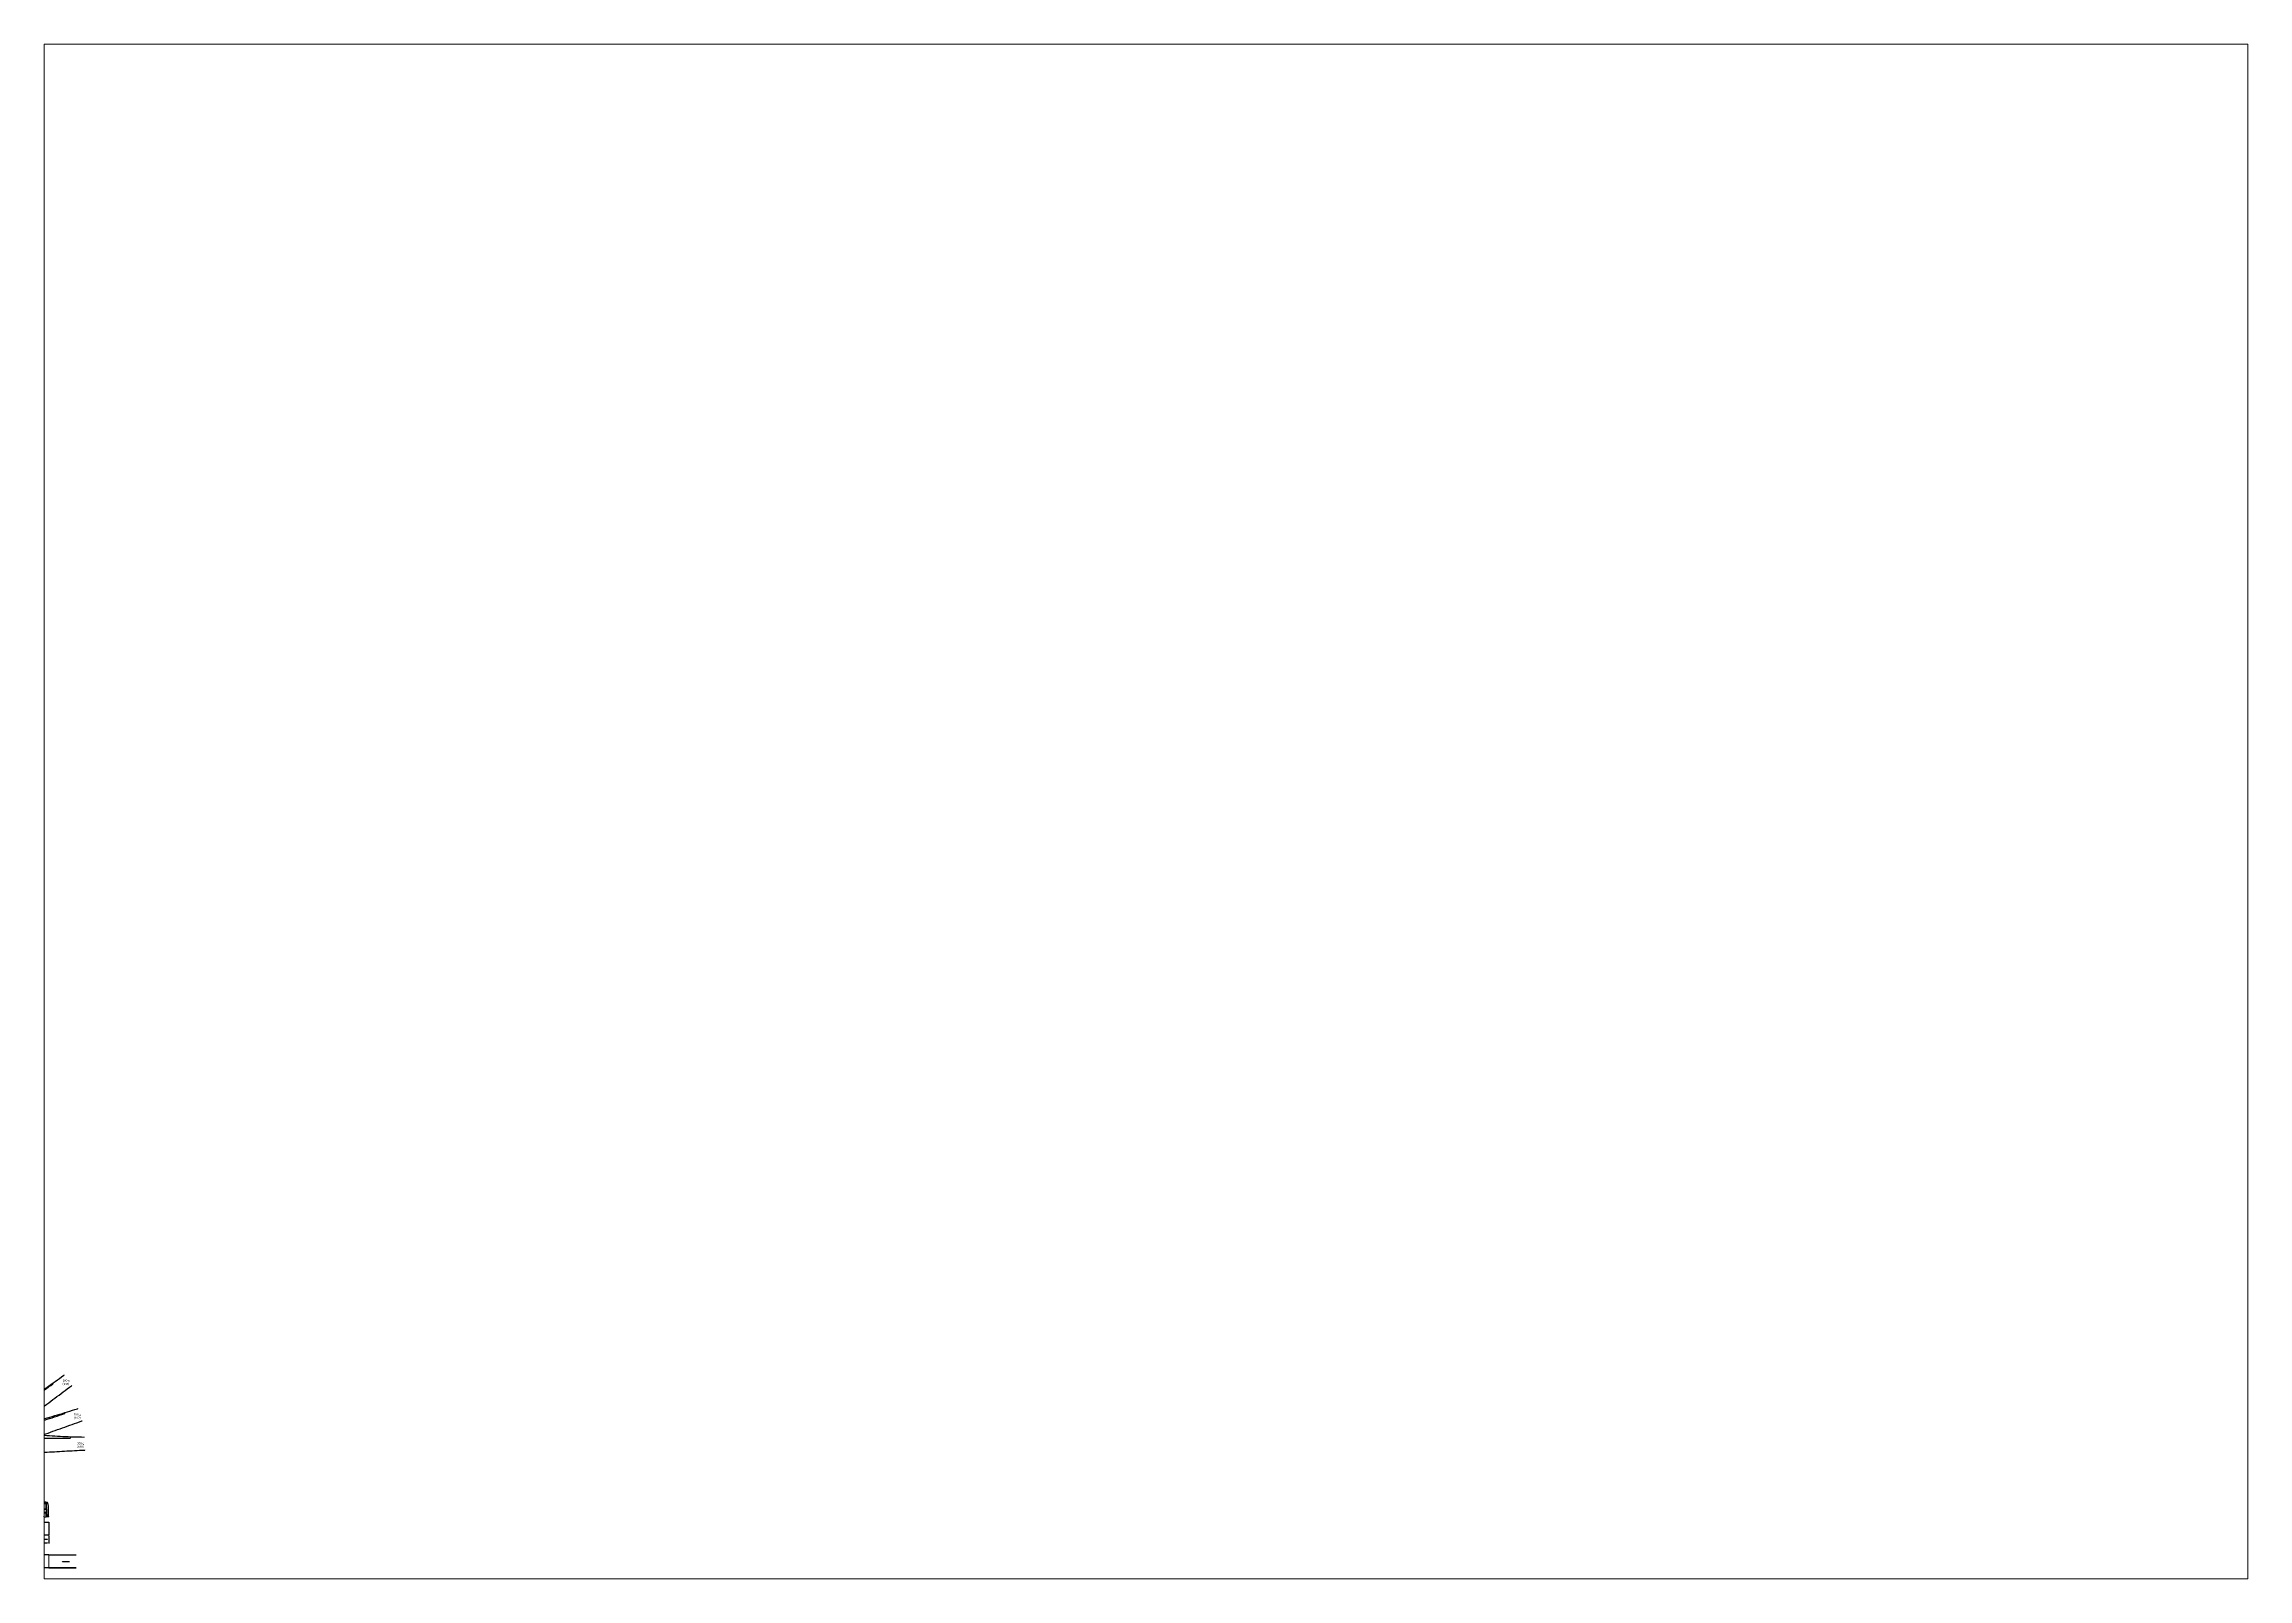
# Paper-space layout 'Layout1' of a CAD drawing. Header units: millimetres. Extents: x 29 to 259, y 20 to 180.
# The model-space entities are those that its viewports show. They can reach past a viewport. Long polylines and large blocks are cut down to what shows.
import ezdxf
from ezdxf import colors
from ezdxf.entities.mleader import LeaderData, LeaderLine
from ezdxf.math import Vec2, Vec3

# ---------------------------------------------------------------- set-up
doc = ezdxf.new("R2010")
doc.units = ezdxf.units.MM
doc.linetypes.add('DASHEDX2', pattern=[1.5, 1, -0.5])
doc.layers.add('Tekst', color=4, linetype='Continuous')
doc.styles.add('BT standard', font='sanss___.ttf')
doc.styles.add('Legend', font='CALIBRI.TTF')
doc.styles.get("Standard").update_dxf_attribs({"font": 'romans'})
doc.dimstyles.new('ISO-25', dxfattribs={"dimtxt": 2.5, "dimasz": 2.5, "dimexe": 1.25, "dimexo": 0.625, "dimtad": 1, "dimtxsty": 'Standard', "dimcen": 2.5, "dimadec": 0, "dimazin": 0, "dimtfac": 1, "dimtmove": 0, "dimatfit": 3, "dimfxl": 1, "dimarcsym": 0})

# ---------------------------------------------------------------- blocks, each defined once
blk = doc.blocks.new('*U3197')
at = {"color": 1, "linetype": 'Continuous', "lineweight": 0, "ltscale": 1.524}
blk.add_lwpolyline([(0, 1.275), (-12, 1.275), (-12, -1.275), (0, -1.275), (0, 1.275), (0, 1.275)], close=True, dxfattribs=at)
at = {"color": 2, "linetype": 'Continuous', "ltscale": 1.524, "flags": 128}
for points in [[(-9.228, 1.018752), (-9.228, 1.177248), (-9.08576, 1.225), (-8.35424, 1.225), (-8.212, 1.177248), (-8.212, 1.018752), (-8.35424, 0.971), (-9.08576, 0.971)], [(-9.228, -1.177248), (-9.228, -1.018752), (-9.08576, -0.971), (-8.35424, -0.971), (-8.212, -1.018752), (-8.212, -1.177248), (-8.35424, -1.225), (-9.08576, -1.225)]]:
    blk.add_lwpolyline(points, close=True, dxfattribs=at)
blk = doc.blocks.new('*U3196')
at = {"color": 2, "linetype": 'Continuous', "ltscale": 1.524, "flags": 128}
for points in [[(-0.508, 1.018752), (-0.508, 1.177248), (-0.36576, 1.225), (0.36576, 1.225), (0.508, 1.177248), (0.508, 1.018752), (0.36576, 0.971), (-0.36576, 0.971)], [(-0.508, -1.177248), (-0.508, -1.018752), (-0.36576, -0.971), (0.36576, -0.971), (0.508, -1.018752), (0.508, -1.177248), (0.36576, -1.225), (-0.36576, -1.225)]]:
    blk.add_lwpolyline(points, close=True, dxfattribs=at)
at = {"rotation": 180}
blk.add_blockref('*U3197', (-2.72, 0), dxfattribs=at)
blk = doc.blocks.new('*U3198')
at = {"color": 2, "lineweight": 0}
blk.add_circle((0, 0), 0.0127, dxfattribs=at)
blk = doc.blocks.new('*U3199')
at = {"color": 2, "lineweight": 0}
blk.add_circle((0, 0), 0.0127, dxfattribs=at)
blk = doc.blocks.new('*U3200')
at = {"color": 1, "lineweight": 0}
blk.add_circle((0, 0), 0.0127, dxfattribs=at)
blk = doc.blocks.new('*U3201')
at = {"color": 1, "lineweight": 0}
blk.add_circle((0, 0), 0.0127, dxfattribs=at)
blk = doc.blocks.new('*U3202')
at = {"color": 1, "lineweight": 0}
blk.add_circle((0, 0), 0.0127, dxfattribs=at)
blk = doc.blocks.new('*U3203')
at = {"color": 2, "lineweight": 0}
blk.add_circle((0, 0), 0.0127, dxfattribs=at)
blk = doc.blocks.new('*U3204')
at = {"color": 2, "lineweight": 0}
blk.add_circle((0, 0), 0.0127, dxfattribs=at)
blk = doc.blocks.new('*U3205')
at = {"color": 1, "lineweight": 0}
blk.add_circle((0, 0), 0.0127, dxfattribs=at)
blk = doc.blocks.new('*U3206')
at = {"color": 1, "lineweight": 0}
blk.add_circle((0, 0), 0.0127, dxfattribs=at)
blk = doc.blocks.new('*U3207')
at = {"color": 1, "lineweight": 0}
blk.add_circle((0, 0), 0.0127, dxfattribs=at)
blk = doc.blocks.new('*U3208')
at = {"color": 1, "lineweight": 0}
blk.add_circle((0, 0), 0.0127, dxfattribs=at)
blk = doc.blocks.new('*U3209')
at = {"color": 2, "lineweight": 0}
blk.add_circle((0, 0), 0.0127, dxfattribs=at)
blk = doc.blocks.new('*U3210')
at = {"color": 2, "lineweight": 0}
blk.add_circle((0, 0), 0.0127, dxfattribs=at)
blk = doc.blocks.new('*U3211')
at = {"color": 1, "lineweight": 0}
blk.add_circle((0, 0), 0.0127, dxfattribs=at)
blk = doc.blocks.new('*U3212')
at = {"color": 1, "lineweight": 0}
blk.add_circle((0, 0), 0.0127, dxfattribs=at)
blk = doc.blocks.new('*U3213')
at = {"color": 1, "lineweight": 0}
blk.add_circle((0, 0), 0.0127, dxfattribs=at)
blk = doc.blocks.new('*U3214')
at = {"color": 2, "lineweight": 0}
blk.add_circle((0, 0), 0.0127, dxfattribs=at)
blk = doc.blocks.new('*U3215')
at = {"color": 2, "lineweight": 0}
blk.add_circle((0, 0), 0.0127, dxfattribs=at)
blk = doc.blocks.new('*U3216')
at = {"color": 1, "lineweight": 0}
blk.add_circle((0, 0), 0.0127, dxfattribs=at)
blk = doc.blocks.new('*U3217')
at = {"color": 1, "lineweight": 0}
blk.add_circle((0, 0), 0.0127, dxfattribs=at)
blk = doc.blocks.new('*U3218')
at = {"color": 2, "lineweight": 0}
blk.add_circle((0, 0), 0.0127, dxfattribs=at)
blk = doc.blocks.new('*U3219')
at = {"color": 2, "lineweight": 0}
blk.add_circle((0, 0), 0.0127, dxfattribs=at)
blk = doc.blocks.new('*U3220')
at = {"color": 1, "lineweight": 0}
blk.add_circle((0, 0), 0.0127, dxfattribs=at)
blk = doc.blocks.new('*U3221')
at = {"color": 1, "lineweight": 0}
blk.add_circle((0, 0), 0.0127, dxfattribs=at)
blk = doc.blocks.new('*U3222')
at = {"color": 2, "lineweight": 0}
blk.add_circle((0, 0), 0.0127, dxfattribs=at)
blk = doc.blocks.new('*U3223')
at = {"color": 2, "lineweight": 0}
blk.add_circle((0, 0), 0.0127, dxfattribs=at)
blk = doc.blocks.new('*U3224')
at = {"color": 1, "lineweight": 0}
blk.add_circle((0, 0), 0.0127, dxfattribs=at)
blk = doc.blocks.new('*U3225')
at = {"color": 1, "lineweight": 0}
blk.add_circle((0, 0), 0.0127, dxfattribs=at)
blk = doc.blocks.new('*U3226')
at = {"color": 2, "lineweight": 0}
blk.add_circle((0, 0), 0.0127, dxfattribs=at)
blk = doc.blocks.new('*U3227')
at = {"color": 2, "lineweight": 0}
blk.add_circle((0, 0), 0.0127, dxfattribs=at)
blk = doc.blocks.new('*U3228')
at = {"color": 1, "lineweight": 0}
blk.add_circle((0, 0), 0.0127, dxfattribs=at)
blk = doc.blocks.new('*U3229')
at = {"color": 1, "lineweight": 0}
blk.add_circle((0, 0), 0.0127, dxfattribs=at)
blk = doc.blocks.new('*U3230')
at = {"color": 2, "lineweight": 0}
blk.add_circle((0, 0), 0.0127, dxfattribs=at)
blk = doc.blocks.new('*U3231')
at = {"color": 2, "lineweight": 0}
blk.add_circle((0, 0), 0.0127, dxfattribs=at)
blk = doc.blocks.new('*U3232')
at = {"color": 1, "lineweight": 0}
blk.add_circle((0, 0), 0.0127, dxfattribs=at)
blk = doc.blocks.new('*U3233')
at = {"color": 1, "lineweight": 0}
blk.add_circle((0, 0), 0.0127, dxfattribs=at)
blk = doc.blocks.new('*U3234')
at = {"color": 2, "lineweight": 0}
blk.add_circle((0, 0), 0.0127, dxfattribs=at)
blk = doc.blocks.new('*U3235')
at = {"color": 2, "lineweight": 0}
blk.add_circle((0, 0), 0.0127, dxfattribs=at)
blk = doc.blocks.new('*U3236')
at = {"color": 1, "lineweight": 0}
blk.add_circle((0, 0), 0.0127, dxfattribs=at)
blk = doc.blocks.new('*U3237')
at = {"color": 1, "lineweight": 0}
blk.add_circle((0, 0), 0.0127, dxfattribs=at)
blk = doc.blocks.new('*D3239')
at = {"color": 0, "lineweight": -2, "transparency": 16777216}
for p, q in [((2.72, -0.15), (2.72, -0.84)), ((2.92, -0.74), (8.52, -0.74)), ((8.72, -0.15), (8.72, -0.84))]:
    blk.add_line(p, q, dxfattribs=at)
at = {"color": 0, "transparency": 16777216}
for points in [[(2.92, -0.7), (2.92, -0.77), (2.72, -0.74)], [(8.52, -0.7), (8.52, -0.77), (8.72, -0.74)]]:
    blk.add_solid(points, dxfattribs=at)
at = {"layer": 'Defpoints', "color": 0, "transparency": 16777216}
for p in [(2.72, 0.05), (8.72, 0.05), (8.72, -0.74)]:
    blk.add_point(p, dxfattribs=at)
at = {"color": 0, "transparency": 16777216, "insert": (5.72, -0.51), "char_height": 0.25, "attachment_point": 5}
blk.add_mtext('6', dxfattribs=at)
blk = doc.blocks.new('*D3240')
at = {"color": 0, "lineweight": -2, "transparency": 16777216}
for p, q in [((0, -0.2), (0, -1.58)), ((0.2, -1.48), (11.8, -1.48)), ((12, -0.2), (12, -1.58))]:
    blk.add_line(p, q, dxfattribs=at)
at = {"color": 0, "transparency": 16777216}
for points in [[(0.2, -1.44), (0.2, -1.51), (0, -1.48)], [(11.8, -1.44), (11.8, -1.51), (12, -1.48)]]:
    blk.add_solid(points, dxfattribs=at)
at = {"layer": 'Defpoints', "color": 0, "transparency": 16777216}
for p in [(0, 0), (12, 0), (12, -1.48)]:
    blk.add_point(p, dxfattribs=at)
at = {"color": 0, "transparency": 16777216, "insert": (6, -1.25), "char_height": 0.25, "attachment_point": 5}
blk.add_mtext('12', dxfattribs=at)
blk = doc.blocks.new('*D3241')
at = {"color": 0, "lineweight": -2, "transparency": 16777216}
for p, q in [((0, -0.15), (0, -0.84)), ((0.2, -0.74), (2.52, -0.74)), ((2.72, -0.2), (2.72, -0.84))]:
    blk.add_line(p, q, dxfattribs=at)
at = {"color": 0, "transparency": 16777216}
for points in [[(0.2, -0.7), (0.2, -0.77), (0, -0.74)], [(2.52, -0.7), (2.52, -0.77), (2.72, -0.74)]]:
    blk.add_solid(points, dxfattribs=at)
at = {"layer": 'Defpoints', "color": 0, "transparency": 16777216}
for p in [(0, 0.05), (2.72, 0), (2.72, -0.74)]:
    blk.add_point(p, dxfattribs=at)
at = {"color": 0, "transparency": 16777216, "insert": (1.36, -0.49), "char_height": 0.25, "attachment_point": 5}
blk.add_mtext('2,72', dxfattribs=at)
blk = doc.blocks.new('*D3242')
at = {"color": 0, "lineweight": -2, "transparency": 16777216}
for p, q in [((-0.2, 2.55), (-0.64, 2.55)), ((-0.2, 0), (-0.64, 0)), ((-0.54, 2.35), (-0.54, 0.2))]:
    blk.add_line(p, q, dxfattribs=at)
at = {"color": 0, "transparency": 16777216}
for points in [[(-0.58, 2.35), (-0.51, 2.35), (-0.54, 2.55)], [(-0.58, 0.2), (-0.51, 0.2), (-0.54, 0)]]:
    blk.add_solid(points, dxfattribs=at)
at = {"layer": 'Defpoints', "color": 0, "transparency": 16777216}
for p in [(-0.54, 0), (0, 2.55), (0, 0)]:
    blk.add_point(p, dxfattribs=at)
at = {"color": 0, "transparency": 16777216, "insert": (-0.79, 1.27), "char_height": 0.25, "attachment_point": 5, "rotation": 90}
blk.add_mtext('2,55', dxfattribs=at)
blk = doc.blocks.new('*D3243')
at = {"color": 0, "lineweight": -2, "transparency": 16777216}
for p, q in [((8.72, -0.15), (8.72, -0.84)), ((8.92, -0.74), (11.8, -0.74)), ((12, -0.1), (12, -0.84))]:
    blk.add_line(p, q, dxfattribs=at)
at = {"color": 0, "transparency": 16777216}
for points in [[(8.92, -0.7), (8.92, -0.77), (8.72, -0.74)], [(11.8, -0.7), (11.8, -0.77), (12, -0.74)]]:
    blk.add_solid(points, dxfattribs=at)
at = {"layer": 'Defpoints', "color": 0, "transparency": 16777216}
for p in [(8.72, 0.05), (12, 0.1), (12, -0.74)]:
    blk.add_point(p, dxfattribs=at)
at = {"color": 0, "transparency": 16777216, "insert": (10.36, -0.49), "char_height": 0.25, "attachment_point": 5}
blk.add_mtext('3,28', dxfattribs=at)
blk = doc.blocks.new('A$C45201630')
for p, q in [((0, 2.55), (0, 0)), ((2.212, 2.45), (2.212, 2.296)), ((2.212, 0.254), (2.212, 0.1)), ((3.178, 2.5), (2.262, 2.5)), ((3.178, 2.246), (2.262, 2.246)), ((3.178, 0.304), (2.262, 0.304)), ((3.178, 0.05), (2.262, 0.05)), ((2.72, 2.246), (2.72, 0.304)), ((3.228, 2.45), (3.228, 2.296)), ((3.228, 0.254), (3.228, 0.1)), ((9.228, 2.55), (8.212, 2.55)), ((8.212, 2.45), (8.212, 2.296)), ((8.212, 0.254), (8.212, 0.1)), ((9.178, 2.5), (8.262, 2.5)), ((9.178, 2.246), (8.262, 2.246)), ((9.178, 0.304), (8.262, 0.304)), ((9.178, 0.05), (8.262, 0.05)), ((8.72, 2.246), (8.72, 0.304)), ((9.228, 2.45), (9.228, 2.296)), ((9.228, 0.254), (9.228, 0.1))]:
    blk.add_line(p, q)
at = {"linetype": 'Continuous'}
for points, const_width in [([(0.281, 6.28), (0.445, 6.201), (0.417, 5.992), (0.402, 5.855), (0.393, 5.747), (0.385, 5.653), (0.38, 5.544), (0.374, 5.442), (0.372, 5.35), (0.369, 5.252), (0.368, 5.126), (0.369, 4.347), (0.008, 4.304)], 0.02), ([(0.368, 5.366), (0.101, 5.367)], 0.0799)]:
    blk.add_lwpolyline(points, dxfattribs=dict(at, const_width=const_width))
for points in [[(5.425, 6.429), (3.802, 6.429), (2.58, 6.429), (1.701, 6.428), (1.109, 6.427), (0.746, 6.427), (0.555, 6.426), (0.479, 6.425), (0.461, 6.424), (0.453, 6.423), (0.446, 6.422), (0.44, 6.421), (0.434, 6.42), (0.428, 6.419), (0.422, 6.418), (0.417, 6.417), (0.412, 6.417), (0.407, 6.416), (0.402, 6.415), (0.397, 6.414), (0.392, 6.413), (0.387, 6.412), (0.382, 6.411), (0.377, 6.41), (0.373, 6.409), (0.368, 6.408), (0.364, 6.407), (0.359, 6.406), (0.355, 6.405), (0.351, 6.404), (0.348, 6.403), (0.344, 6.402), (0.34, 6.401), (0.337, 6.4), (0.334, 6.399), (0.331, 6.398), (0.328, 6.397), (0.325, 6.396), (0.323, 6.394), (0.32, 6.393), (0.317, 6.391), (0.315, 6.39), (0.312, 6.388), (0.31, 6.385), (0.307, 6.381), (0.304, 6.375), (0.302, 6.368), (0.299, 6.359), (0.295, 6.348), (0.292, 6.334), (0.288, 6.318), (0.284, 6.299), (0.28, 6.279), (0.275, 6.257), (0.271, 6.234), (0.266, 6.21), (0.261, 6.184), (0.256, 6.158), (0.251, 6.132), (0.245, 6.105), (0.24, 6.078), (0.235, 6.051), (0.23, 6.025), (0.224, 5.999), (0.219, 5.974), (0.214, 5.949), (0.21, 5.926), (0.205, 5.903), (0.201, 5.881), (0.197, 5.86), (0.193, 5.839), (0.189, 5.818), (0.185, 5.797), (0.182, 5.777), (0.178, 5.757), (0.175, 5.737), (0.171, 5.716), (0.168, 5.696), (0.164, 5.676), (0.161, 5.655), (0.157, 5.634), (0.153, 5.613), (0.15, 5.592), (0.146, 5.57), (0.142, 5.548), (0.139, 5.526), (0.135, 5.504), (0.131, 5.482), (0.128, 5.46), (0.125, 5.437), (0.122, 5.415), (0.118, 5.392), (0.116, 5.369), (0.113, 5.346), (0.11, 5.322), (0.107, 5.297), (0.104, 5.271), (0.101, 5.244), (0.098, 5.216), (0.095, 5.188), (0.091, 5.158), (0.088, 5.128), (0.085, 5.098), (0.082, 5.067), (0.078, 5.035), (0.075, 5.003), (0.071, 4.972), (0.068, 4.94), (0.065, 4.908), (0.062, 4.877), (0.058, 4.846), (0.056, 4.816), (0.053, 4.786), (0.05, 4.758), (0.048, 4.73), (0.046, 4.702), (0.044, 4.675), (0.042, 4.647), (0.04, 4.619), (0.037, 4.59), (0.035, 4.559), (0.033, 4.528), (0.031, 4.495), (0.029, 4.462), (0.027, 4.429), (0.024, 4.397), (0.022, 4.365), (0.021, 4.336), (0.019, 4.309)], [(0.102, 5.407), (0.096, 5.329)], [(0.105, 5.329), (0.096, 5.329)], [(0.405, 3.433), (0.403, 5.125), (0.404, 5.251), (0.407, 5.349), (0.409, 5.441), (0.415, 5.543), (0.42, 5.65), (0.428, 5.744), (0.437, 5.851), (0.451, 5.988), (0.483, 6.219), (0.295, 6.309)], [(0.464, 6.316), (0.313, 6.388)], [(0.454, 4.431), (0.454, 5.125), (0.454, 5.25), (0.457, 5.348), (0.46, 5.439), (0.466, 5.54), (0.471, 5.647), (0.478, 5.74), (0.487, 5.847), (0.501, 5.982), (0.542, 6.278)], [(0.454, 3.433), (0.454, 4.431)], [(0.517, 6.098), (1.338, 6.098)], [(0.528, 4.431), (0.527, 5.125), (0.528, 5.249), (0.531, 5.346), (0.533, 5.436), (0.539, 5.536), (0.544, 5.643), (0.551, 5.734), (0.561, 5.839), (0.575, 5.973), (0.592, 6.098)], [(0.528, 3.433), (0.528, 4.431)], [(0.534, 6.224), (9.569, 6.224)], [(0.542, 6.278), (11.469, 6.278)], [(1.262, 3.433), (1.262, 6.098)], [(1.338, 3.433), (1.338, 6.224)], [(1.338, 5.222), (9.569, 5.222)], [(1.338, 5.146), (9.569, 5.146)], [(1.338, 4.554), (9.569, 4.554)], [(1.338, 4.431), (9.569, 4.431)], [(1.464, 5.222), (1.464, 6.224)], [(3.341, 5.222), (3.341, 6.224)], [(3.44, 5.222), (3.44, 6.224)], [(3.453, 3.433), (3.453, 4.431)], [(4.816, 3.433), (4.816, 4.431)], [(5.309, 5.222), (5.309, 6.224)], [(5.416, 5.222), (5.416, 6.224)], [(5.465, 6.483), (5.451, 6.429), (5.462, 6.397), (5.486, 6.37)], [(5.486, 6.53), (5.486, 6.37), (6.189, 6.37)], [(6.186, 3.433), (6.186, 4.431)], [(6.189, 6.53), (6.189, 6.371)], [(6.201, 6.486), (6.215, 6.429), (6.212, 6.395), (6.189, 6.371)], [(11.501, 6.449), (6.234, 6.45)], [(7.281, 5.222), (7.281, 6.224)], [(7.379, 5.222), (7.379, 6.224)], [(7.552, 3.433), (7.552, 4.431)], [(7.973, 3.433), (7.973, 4.431)], [(9.246, 5.222), (9.246, 6.224)], [(9.348, 3.433), (9.348, 4.431)], [(9.569, 6.224), (11.476, 6.224)], [(9.569, 5.222), (11.534, 5.222)], [(9.569, 5.146), (11.535, 5.146)], [(9.569, 4.554), (11.544, 4.554)], [(9.569, 4.431), (11.545, 4.431)], [(10.637, 3.433), (10.637, 4.431)], [(11.186, 6.449), (11.186, 6.549), (11.034, 6.449)], [(11.502, 6.449), (11.448, 6.498), (11.198, 6.498), (11.198, 6.449)], [(11.448, 6.498), (11.448, 6.449)], [(11.534, 5.193), (11.536, 5.308), (11.525, 5.42), (11.524, 5.54), (11.517, 5.664), (11.514, 5.772), (11.509, 5.881), (11.496, 6.009), (11.494, 6.098), (11.484, 6.149), (11.475, 6.238), (11.465, 6.313), (11.451, 6.442)], [(11.56, 5.193), (11.563, 5.309), (11.551, 5.421), (11.55, 5.541), (11.544, 5.665), (11.54, 5.773), (11.535, 5.883), (11.523, 6.011), (11.52, 6.1), (11.51, 6.153), (11.501, 6.241), (11.491, 6.316), (11.477, 6.444)], [(11.996, 3.631), (11.994, 3.677), (11.646, 3.674), (11.646, 3.713), (12, 3.712), (12, 3.754), (11.973, 3.758), (11.973, 3.92), (11.993, 3.926), (11.993, 3.991), (11.989, 4.924), (11.983, 5.103), (11.976, 5.314), (11.971, 5.483), (11.956, 5.639), (11.942, 5.795), (11.921, 5.933), (11.891, 6.088), (11.864, 6.207), (11.843, 6.307), (11.817, 6.368), (11.786, 6.408), (11.752, 6.438), (11.729, 6.447), (11.692, 6.448), (11.501, 6.449)], [(11.503, 3.559), (11.503, 4.431)], [(11.604, 5.192), (11.606, 5.311), (11.595, 5.423), (11.594, 5.542), (11.587, 5.667), (11.584, 5.775), (11.579, 5.886), (11.566, 6.013), (11.564, 6.105), (11.553, 6.16), (11.544, 6.246), (11.534, 6.321), (11.521, 6.449)], [(11.548, 3.566), (11.543, 4.916), (11.537, 5.089), (11.534, 5.19)], [(11.573, 3.962), (11.569, 4.916), (11.563, 5.09), (11.56, 5.19)], [(11.616, 3.962), (11.612, 4.917), (11.607, 5.091), (11.604, 5.192)], [(0.008, 3.638), (0.053, 3.496), (0.069, 3.491), (0.071, 3.618), (0.058, 3.611), (0.069, 3.491), (0.078, 3.472), (0.111, 3.466), (0.119, 3.481), (0.082, 3.577)], [(0.019, 4.309), (0.013, 4.195)], [(0.013, 3.746), (0.013, 3.712)], [(0.116, 4.08), (0.116, 3.951)], [(0.119, 3.481), (0.405, 3.433), (1.973, 3.433)], [(0.339, 3.444), (0.339, 3.936)], [(0.351, 3.442), (0.351, 3.936)], [(0.364, 3.439), (0.364, 3.936)], [(0.379, 3.437), (0.379, 3.936)], [(1.918, 3.433), (1.918, 3.579), (1.924, 3.675), (1.94, 3.785), (1.955, 3.875), (1.978, 3.951), (2.015, 4.037), (2.047, 4.107), (2.081, 4.158), (2.119, 4.211), (2.132, 4.232), (2.15, 4.25), (2.207, 4.275), (2.933, 4.286), (2.966, 4.277), (2.994, 4.264), (3.019, 4.238), (3.053, 4.202), (3.082, 4.165), (3.105, 4.121), (3.133, 4.076), (3.157, 4.033), (3.176, 3.985), (3.198, 3.926), (3.213, 3.873), (3.223, 3.819), (3.232, 3.78), (3.236, 3.734), (3.24, 3.672), (3.241, 3.609), (3.243, 3.551), (3.244, 3.433)], [(1.973, 3.433), (1.97, 3.594), (1.971, 3.67), (1.982, 3.733), (1.992, 3.79), (2.005, 3.836), (2.022, 3.882), (2.048, 3.945), (2.079, 4.005), (2.114, 4.052), (2.153, 4.098), (2.204, 4.149), (2.249, 4.178), (2.304, 4.204), (2.367, 4.217), (2.427, 4.222), (2.491, 4.226), (2.546, 4.23), (2.632, 4.23), (2.694, 4.231), (2.75, 4.225), (2.803, 4.221), (2.86, 4.21), (2.912, 4.192), (2.952, 4.16), (2.986, 4.133), (3.01, 4.103), (3.039, 4.071), (3.065, 4.043), (3.094, 3.995), (3.116, 3.955), (3.139, 3.912), (3.151, 3.875), (3.163, 3.828), (3.174, 3.786), (3.185, 3.739), (3.188, 3.68), (3.191, 3.432)], [(3.191, 3.433), (8.153, 3.433)], [(4.07, 3.551), (4.18, 3.551)], [(5.441, 3.551), (5.55, 3.551)], [(6.816, 3.551), (6.926, 3.551)], [(9.327, 3.433), (9.324, 3.595), (9.317, 3.692), (9.3, 3.801), (9.284, 3.891), (9.26, 3.967), (9.222, 4.052), (9.189, 4.122), (9.154, 4.172), (9.116, 4.225), (9.102, 4.245), (9.084, 4.264), (9.027, 4.288), (8.301, 4.29), (8.268, 4.281), (8.24, 4.267), (8.215, 4.241), (8.182, 4.204), (8.153, 4.167), (8.131, 4.122), (8.103, 4.077), (8.08, 4.034), (8.061, 3.985), (8.04, 3.927), (8.026, 3.873), (8.017, 3.819), (8.008, 3.78), (8.004, 3.734), (8.002, 3.672), (8.002, 3.609), (8, 3.551), (8, 3.433)], [(9.271, 3.433), (9.273, 3.61), (9.271, 3.686), (9.259, 3.749), (9.248, 3.806), (9.234, 3.852), (9.216, 3.897), (9.19, 3.96), (9.158, 4.02), (9.123, 4.067), (9.083, 4.112), (9.031, 4.162), (8.986, 4.191), (8.931, 4.216), (8.868, 4.228), (8.807, 4.232), (8.744, 4.235), (8.688, 4.239), (8.602, 4.238), (8.541, 4.237), (8.485, 4.231), (8.431, 4.226), (8.375, 4.214), (8.323, 4.196), (8.284, 4.164), (8.25, 4.136), (8.226, 4.106), (8.197, 4.074), (8.172, 4.045), (8.143, 3.997), (8.122, 3.957), (8.1, 3.913), (8.088, 3.876), (8.076, 3.829), (8.066, 3.787), (8.056, 3.74), (8.053, 3.68), (8.053, 3.433)], [(9.15, 3.433), (10.637, 3.433)], [(11.996, 3.631), (10.637, 3.433)], [(11, 3.672), (11.11, 3.672)], [(11.993, 3.963), (11.572, 3.962)], [(11.572, 3.962), (11.578, 3.57)], [(11.623, 3.963), (11.629, 3.578)]]:
    blk.add_lwpolyline(points, dxfattribs=at)
for points, const_width in [([(0.558, 4.353), (1.232, 4.441), (1.232, 5.982), (0.606, 5.982), (0.604, 5.969), (0.59, 5.837), (0.581, 5.731), (0.574, 5.641), (0.569, 5.534), (0.563, 5.434), (0.561, 5.345), (0.558, 5.249), (0.557, 5.125)], 0.02), ([(1.236, 4.117), (0.557, 4.117), (0.557, 3.777), (1.236, 3.777)], 0.00998)]:
    blk.add_lwpolyline(points, close=True, dxfattribs=dict(at, const_width=const_width))
for points in [[(3.349, 6.429), (3.349, 6.449, 0.4142136), (3.339, 6.459), (2.561, 6.459, 0.4142136), (2.551, 6.449), (2.551, 6.429)], [(2.561, 6.459, -0.1073602), (3.34, 6.459, -0.1073602)], [(9.257, 6.449), (9.257, 6.469, 0.4142136), (9.247, 6.479), (8.469, 6.479, 0.4142136), (8.459, 6.469), (8.459, 6.449)], [(8.469, 6.479, -0.1073602), (9.248, 6.479, -0.1073602)], [(0.379, 4.295), (0.379, 4.215, -0.4142136), (0.359, 4.195), (0.016, 4.195, 0.4142136), (0, 4.179), (0, 4.095), (0.359, 4.095, -0.4142136), (0.379, 4.075), (0.379, 3.936), (0.06, 3.936)], [(0.06, 3.868), (0, 3.868), (0, 4.08), (0.344, 4.08, -0.4142136), (0.364, 4.06), (0.364, 3.951), (0.06, 3.951), (0.06, 3.856)], [(0.276, 3.856), (0, 3.856), (0, 3.766, 0.4142136), (0.02, 3.746), (0.339, 3.746)], [(0.302, 3.638), (0.008, 3.638), (0, 3.652), (0, 3.692, -0.4142136), (0.02, 3.712), (0.339, 3.712)], [(0, 3.652), (0.283, 3.652, -0.3598336), (0.303, 3.636), (0.339, 3.444)], [(0.116, 4.054), (0.2, 4.054, -0.4142136), (0.216, 4.038), (0.216, 3.99, -0.4142136), (0.2, 3.974), (0.116, 3.974)], [(1.937, 3.433), (1.938, 3.568), (1.942, 3.616), (1.945, 3.661), (1.948, 3.705), (1.96, 3.761), (1.968, 3.821), (1.982, 3.871), (2.002, 3.925), (2.022, 3.969), (2.053, 4.024), (2.077, 4.066), (2.116, 4.122), (2.15, 4.161), (2.18, 4.193), (2.219, 4.218, -0.142638), (2.283, 4.237), (2.864, 4.245, -0.14119), (2.928, 4.227), (2.976, 4.197), (3.014, 4.161), (3.044, 4.127), (3.072, 4.092), (3.099, 4.052), (3.12, 4.015), (3.14, 3.977), (3.159, 3.93), (3.179, 3.879), (3.191, 3.835), (3.2, 3.79), (3.209, 3.746), (3.215, 3.712), (3.22, 3.677), (3.223, 3.432)], [(9.307, 3.433), (9.305, 3.584), (9.3, 3.632), (9.297, 3.677), (9.293, 3.721), (9.28, 3.777), (9.271, 3.837), (9.256, 3.887), (9.237, 3.941), (9.216, 3.984), (9.184, 4.039), (9.159, 4.081), (9.12, 4.136), (9.085, 4.175), (9.054, 4.206), (9.016, 4.231, 0.142638), (8.951, 4.249), (8.371, 4.249, 0.14119), (8.307, 4.231), (8.259, 4.201), (8.221, 4.163), (8.192, 4.129), (8.164, 4.094), (8.138, 4.054), (8.117, 4.017), (8.098, 3.979), (8.079, 3.931), (8.06, 3.88), (8.048, 3.836), (8.04, 3.791), (8.032, 3.746), (8.026, 3.713), (8.021, 3.677), (8.021, 3.433)]]:
    blk.add_lwpolyline(points, format="xyb", dxfattribs=at)
for points in [[(5.424, 6.451), (5.443, 6.482), (5.465, 6.483), (5.486, 6.53), (6.189, 6.53), (6.201, 6.486), (6.219, 6.486), (6.234, 6.45), (6.234, 6.352), (5.425, 6.35)], [(6.163, 6.494), (6.163, 6.394), (5.505, 6.394), (5.505, 6.494)], [(4.18, 3.606), (4.07, 3.606), (4.07, 3.497), (4.18, 3.497)], [(5.55, 3.606), (5.441, 3.606), (5.441, 3.496), (5.55, 3.496)], [(6.926, 3.606), (6.816, 3.606), (6.816, 3.496), (6.926, 3.496)], [(11.11, 3.727), (11, 3.727), (11, 3.618), (11.11, 3.618)], [(11.959, 3.811), (11.644, 3.811), (11.644, 3.846), (11.957, 3.846)]]:
    blk.add_lwpolyline(points, close=True, dxfattribs=at)
blk.add_lwpolyline([(0, 2.55), (12, 2.55), (12, 0), (0, 0)], close=True)
for points in [[(0.04, 4.059), (0.028, 4.058, 0.4084588), (0.02, 4.05), (0.019, 3.901, 0.4198283), (0.028, 3.892), (0.041, 3.893, 0.4129347), (0.049, 3.901), (0.049, 4.05, 0.4156566)], [(0.351, 4.039), (0.351, 3.991, -0.4142136), (0.335, 3.975), (0.247, 3.975, -0.4142136), (0.231, 3.991), (0.231, 4.039, -0.4142136), (0.247, 4.055), (0.335, 4.055, -0.4142136)]]:
    blk.add_lwpolyline(points, format="xyb", close=True, dxfattribs=at)
for centre, radius in [((2.578, 3.58), 0.519), ((2.578, 3.58), 0.479), ((2.578, 3.58), 0.28), ((4.128, 3.574), 0.00875), ((5.499, 3.573), 0.00875), ((6.874, 3.573), 0.00875), ((8.651, 3.578), 0.519), ((8.651, 3.578), 0.479), ((8.651, 3.578), 0.28), ((11.058, 3.695), 0.00875)]:
    blk.add_circle(centre, radius, dxfattribs=at)
for centre, start, end in [((2.262, 2.45), 90, 180), ((2.262, 2.296), 180, 270), ((2.262, 0.254), 90, 180), ((2.262, 0.1), 180, 270), ((3.178, 2.45), 0, 90), ((3.178, 2.296), 270, 0), ((3.178, 0.254), 0, 90), ((3.178, 0.1), 270, 0), ((8.262, 2.45), 90, 180), ((8.262, 2.296), 180, 270), ((8.262, 0.254), 90, 180), ((8.262, 0.1), 180, 270), ((9.178, 2.45), 0, 90), ((9.178, 2.296), 270, 0), ((9.178, 0.254), 0, 90), ((9.178, 0.1), 270, 0)]:
    blk.add_arc(centre, 0.05, start, end)
dim = blk.add_linear_dim(base=(-0.544, 0), p1=(0, 2.55), p2=(0, 0), angle=270, dimstyle='ISO-25', override={"dimtxt": 0.25, "dimasz": 0.2, "dimexe": 0.1, "dimexo": 0.2, "dimgap": 0.1})
dim.commit()
dim.dimension.update_dxf_attribs({"geometry": '*D3242', "text_midpoint": (-0.793, 1.275)})
for base, p1, p2, picture, middle in [((2.72, -0.738), (0, 0.05), (2.72, 0), '*D3241', (1.36, -0.489)), ((12, -1.477), (0, 0), (12, 0), '*D3240', (6, -1.252)), ((8.72, -0.738), (2.72, 0.05), (8.72, 0.05), '*D3239', (5.72, -0.513)), ((12, -0.737), (8.72, 0.05), (12, 0.1), '*D3243', (10.36, -0.488))]:
    dim = blk.add_linear_dim(base=base, p1=p1, p2=p2, dimstyle='ISO-25', override={"dimtxt": 0.25, "dimasz": 0.2, "dimexe": 0.1, "dimexo": 0.2, "dimgap": 0.1})
    dim.commit()
    dim.dimension.update_dxf_attribs({"geometry": picture, "text_midpoint": middle})
blk = doc.blocks.new('signatur')
at = {"color": 1, "linetype": 'Continuous', "ltscale": 1.524, "flags": 128}
for points in [[(875.57, 75.73), (875.57, 76.11), (875.58, 76.62), (875.58, 77.13), (875.58, 77.64), (875.58, 78.15), (875.58, 78.66), (875.58, 79.17), (875.58, 79.68), (875.59, 79.72)], [(878.26, 75.73), (878.24, 76.15), (878.23, 76.66), (878.21, 77.17), (878.2, 77.67), (878.19, 78.18), (878.17, 78.68), (878.16, 79.19), (878.16, 79.7), (878.16, 79.72)]]:
    blk.add_lwpolyline(points, dxfattribs=at)
at = {"color": 2, "linetype": 'DASHEDX2', "ltscale": 1.524, "flags": 128}
for points in [[(875.77, 75.73), (875.77, 75.73), (875.77, 76.24), (875.77, 76.75), (875.77, 77.26), (875.77, 77.77), (875.77, 78.28), (875.77, 78.78), (875.77, 79.29), (875.77, 79.72)], [(877.97, 75.73), (877.97, 75.73), (877.97, 76.24), (877.97, 76.75), (877.97, 77.26), (877.97, 77.77), (877.97, 78.28), (877.97, 78.78), (877.97, 79.29), (877.97, 79.72)]]:
    blk.add_lwpolyline(points, dxfattribs=at)
at = {"layer": 'Tekst', "insert": (876.39, 80.96), "char_height": 0.4, "attachment_point": 1, "style": 'Legend'}
blk.add_mtext_dynamic_manual_height_columns('100 g \\P(90)', width=2.4215, gutter_width=12.5, heights=[0], dxfattribs=at)
ml = blk.add_multileader_mtext('Standard')
ml.set_content('', color=256)
ml.set_leader_properties(lineweight=9)
ml.build(insert=Vec2(0, 0))
ml.multileader.update_dxf_attribs({"text_right_attachment_type": 6, "dogleg_length": 0.1, "arrow_head_size": 0.4})
ctx = ml.context
ctx.base_point, ctx.char_height, ctx.arrow_head_size, ctx.landing_gap_size, ctx.plane_origin = Vec3(874.05, 79.09), 0.6, 0.4, 0.09, Vec3(875.58, 78.79)
ctx.right_attachment, ctx.text_align_type = 6, 2
notes = []
notes.append((ctx, [(0, (1, 1, 0), (874.33, 78.79), (-1, 0), 0.1, [(0, [(875.58, 78.79)], 0, [])])]))
ctx.mtext.insert, ctx.mtext.alignment, ctx.mtext.flow_direction = Vec3(874.14, 79.39), 3, 5
ml = blk.add_multileader_mtext('Standard')
ml.set_content('Arealbehov', color=256, style='BT standard')
ml.set_leader_properties(lineweight=9)
ml.build(insert=Vec2(0, 0))
ml.multileader.update_dxf_attribs({"text_right_attachment_type": 6, "dogleg_length": 0.1, "arrow_head_size": 0.4})
ctx = ml.context
ctx.base_point, ctx.char_height, ctx.arrow_head_size, ctx.landing_gap_size, ctx.plane_origin = Vec3(879.58, 78.78), 0.4, 0.4, 0.09, Vec3(878.12, 78.78)
ctx.right_attachment = 6
notes.append((ctx, [(0, (1, 1, 0), (879.53, 78.78), (1, 0), 0.0548, [(0, [(878.17, 78.79)], 0, [])])]))
ctx.mtext.insert, ctx.mtext.flow_direction = Vec3(879.67, 78.99), 5
ml = blk.add_multileader_mtext('Standard')
ml.set_content('', color=256)
ml.set_leader_properties(lineweight=9)
ml.build(insert=Vec2(0, 0))
ml.multileader.update_dxf_attribs({"text_right_attachment_type": 6, "dogleg_length": 0.1, "arrow_head_size": 0.4})
ctx = ml.context
ctx.base_point, ctx.char_height, ctx.arrow_head_size, ctx.landing_gap_size, ctx.plane_origin = Vec3(874.24, 77.43), 0.6, 0.4, 0.09, Vec3(875.77, 77.13)
ctx.right_attachment, ctx.text_align_type = 6, 2
notes.append((ctx, [(0, (1, 1, 0), (874.52, 77.13), (-1, 0), 0.1, [(0, [(875.77, 77.13)], 0, [])])]))
ctx.mtext.insert, ctx.mtext.alignment, ctx.mtext.flow_direction = Vec3(874.33, 77.73), 3, 5
ml = blk.add_multileader_mtext('Standard')
ml.set_content('Sporareal', color=256, style='BT standard')
ml.set_leader_properties(lineweight=9)
ml.build(insert=Vec2(0, 0))
ml.multileader.update_dxf_attribs({"text_right_attachment_type": 6, "dogleg_length": 0.1, "arrow_head_size": 0.4})
ctx = ml.context
ctx.base_point, ctx.char_height, ctx.arrow_head_size, ctx.landing_gap_size, ctx.plane_origin = Vec3(879.43, 77.13), 0.4, 0.4, 0.09, Vec3(877.93, 77.13)
ctx.right_attachment = 6
notes.append((ctx, [(0, (1, 1, 0), (879.33, 77.13), (1, 0), 0.1, [(0, [(877.97, 77.13)], 0, [])])]))
ctx.mtext.insert, ctx.mtext.flow_direction = Vec3(879.52, 77.39), 5
for ctx, leaders in notes:
    for number, flags, end, landing, length, lines in leaders:
        leader = LeaderData()
        leader.index, (leader.has_last_leader_line, leader.has_dogleg_vector, leader.attachment_direction) = number, flags
        leader.last_leader_point, leader.dogleg_vector, leader.dogleg_length = Vec3(end), Vec3(landing), length
        for number, points, colour, breaks in lines:
            line = LeaderLine()
            line.index, line.vertices, line.color, line.breaks = number, Vec3.list(points), colors.encode_raw_color(colour), breaks
            leader.lines.append(line)
        ctx.leaders.append(leader)
blk = doc.blocks.new('BUS 12 A')
at = {"color": 1, "linetype": 'Continuous', "ltscale": 1.524, "flags": 128}
for points in [[(-29.55, 11.94), (-29.55, 12.31), (-29.54, 12.92), (-29.49, 13.54), (-29.43, 14.15), (-29.36, 14.76), (-29.29, 15.35), (-29.22, 15.94), (-29.15, 16.51), (-29.09, 17.08), (-29.03, 17.65), (-28.98, 18.21), (-28.93, 18.76), (-28.88, 19.31), (-28.83, 19.85), (-28.79, 20.4), (-28.75, 20.93), (-28.71, 21.47), (-28.68, 22), (-28.64, 22.53), (-28.61, 23.06), (-28.59, 23.58), (-28.56, 24.11), (-28.54, 24.63), (-28.52, 25.15), (-28.49, 25.67), (-28.48, 26.19), (-28.46, 26.71), (-28.44, 27.23), (-28.43, 27.74), (-28.41, 28.26), (-28.4, 28.77), (-28.39, 29.29), (-28.38, 29.8), (-28.37, 30.32), (-28.36, 30.83), (-28.35, 31.34), (-28.34, 31.85), (-28.34, 32.37), (-28.33, 32.88), (-28.33, 33.39), (-28.32, 33.9), (-28.31, 34.41), (-28.31, 34.92), (-28.31, 35.43), (-28.3, 35.94), (-28.3, 36.45), (-28.29, 36.96), (-28.29, 37.27)], [(-29.5, 13.42), (-29.49, 13.54), (-29.43, 14.15), (-29.33, 14.76), (-29.21, 15.37), (-29.07, 15.97), (-28.9, 16.56), (-28.7, 17.14), (-28.48, 17.72), (-28.24, 18.29), (-27.98, 18.84), (-27.73, 19.39), (-27.48, 19.93), (-27.24, 20.46), (-27, 20.99), (-26.77, 21.51), (-26.54, 22.03), (-26.32, 22.54), (-26.1, 23.05), (-25.89, 23.56), (-25.68, 24.06), (-25.47, 24.56), (-25.27, 25.06), (-25.07, 25.56), (-24.87, 26.05), (-24.68, 26.54), (-24.49, 27.04), (-24.3, 27.53), (-24.12, 28.02), (-23.93, 28.51), (-23.75, 29), (-23.57, 29.49), (-23.39, 29.98), (-23.22, 30.46), (-23.04, 30.95), (-22.87, 31.44), (-22.7, 31.92), (-22.53, 32.41), (-22.36, 32.9), (-22.19, 33.38), (-22.02, 33.87), (-21.86, 34.35), (-21.69, 34.84), (-21.52, 35.32), (-21.36, 35.81), (-21.2, 36.29), (-21.03, 36.78), (-20.87, 37.26), (-20.71, 37.75)], [(-28.82, 16.79), (-28.7, 17.14), (-28.48, 17.72), (-28.24, 18.29), (-27.97, 18.84), (-27.68, 19.38), (-27.36, 19.92), (-27.03, 20.43), (-26.67, 20.93), (-26.29, 21.42), (-25.89, 21.89), (-25.48, 22.35), (-25.06, 22.79), (-24.66, 23.23), (-24.26, 23.67), (-23.87, 24.1), (-23.48, 24.53), (-23.1, 24.95), (-22.73, 25.37), (-22.36, 25.79), (-22, 26.21), (-21.64, 26.62), (-21.28, 27.04), (-20.94, 27.45), (-20.59, 27.86), (-20.25, 28.27), (-19.91, 28.68), (-19.58, 29.09), (-19.24, 29.51), (-18.91, 29.92), (-18.59, 30.33), (-18.26, 30.74), (-17.94, 31.15), (-17.62, 31.56), (-17.3, 31.97), (-16.98, 32.38), (-16.66, 32.79), (-16.35, 33.2), (-16.03, 33.61), (-15.72, 34.02), (-15.41, 34.43), (-15.1, 34.84), (-14.79, 35.25), (-14.48, 35.67), (-14.17, 36.08), (-13.87, 36.49), (-13.56, 36.9), (-13.25, 37.31), (-13.07, 37.56)], [(-24.91, 14.81), (-24.94, 15.04), (-24.99, 15.42), (-25.03, 15.81), (-25.07, 16.19), (-25.11, 16.59), (-25.15, 17), (-25.19, 17.42), (-25.23, 17.85), (-25.26, 18.28), (-25.29, 18.73), (-25.32, 19.18), (-25.35, 19.64), (-25.38, 20.11), (-25.4, 20.57), (-25.43, 21.05), (-25.45, 21.52), (-25.47, 22), (-25.49, 22.49), (-25.5, 22.97), (-25.52, 23.46), (-25.53, 23.95), (-25.55, 24.44), (-25.56, 24.94), (-25.57, 25.43), (-25.58, 25.93), (-25.59, 26.42), (-25.6, 26.92), (-25.61, 27.42), (-25.62, 27.92), (-25.62, 28.42), (-25.63, 28.92), (-25.64, 29.42), (-25.64, 29.93), (-25.65, 30.43), (-25.66, 30.93), (-25.66, 31.44), (-25.67, 31.94), (-25.68, 32.44), (-25.68, 32.95), (-25.69, 33.45), (-25.7, 33.96), (-25.7, 34.47), (-25.71, 34.97), (-25.72, 35.48), (-25.73, 35.98), (-25.73, 36.49), (-25.74, 37), (-25.74, 37.3)], [(-23.92, 15.84), (-23.91, 15.91), (-23.86, 16.3), (-23.81, 16.68), (-23.74, 17.06), (-23.68, 17.44), (-23.61, 17.82), (-23.54, 18.2), (-23.47, 18.58), (-23.39, 18.96), (-23.31, 19.34), (-23.22, 19.74), (-23.13, 20.15), (-23.03, 20.56), (-22.93, 20.99), (-22.82, 21.42), (-22.72, 21.86), (-22.6, 22.3), (-22.48, 22.75), (-22.36, 23.2), (-22.24, 23.66), (-22.11, 24.12), (-21.99, 24.58), (-21.86, 25.04), (-21.72, 25.51), (-21.59, 25.98), (-21.45, 26.45), (-21.31, 26.92), (-21.17, 27.39), (-21.03, 27.87), (-20.89, 28.34), (-20.74, 28.82), (-20.6, 29.3), (-20.45, 29.77), (-20.31, 30.25), (-20.16, 30.73), (-20.02, 31.21), (-19.87, 31.69), (-19.73, 32.18), (-19.58, 32.66), (-19.44, 33.14), (-19.29, 33.62), (-19.14, 34.11), (-19, 34.59), (-18.85, 35.07), (-18.71, 35.56), (-18.56, 36.04), (-18.41, 36.53), (-18.27, 37.01)], [(-23.62, 23.97), (-23.12, 24.32), (-22.6, 24.66), (-22.06, 24.97), (-21.53, 25.27), (-21.01, 25.56), (-20.49, 25.85), (-19.98, 26.14), (-19.48, 26.43), (-18.99, 26.71), (-18.5, 27), (-18.02, 27.28), (-17.54, 27.56), (-17.07, 27.85), (-16.61, 28.13), (-16.15, 28.42), (-15.69, 28.7), (-15.24, 28.99), (-14.79, 29.27), (-14.34, 29.56), (-13.9, 29.84), (-13.46, 30.13), (-13.02, 30.42), (-12.59, 30.71), (-12.15, 31), (-11.72, 31.29), (-11.29, 31.58), (-10.86, 31.87), (-10.43, 32.16), (-10.01, 32.45), (-9.58, 32.75), (-9.16, 33.04), (-8.74, 33.33), (-8.32, 33.63), (-7.89, 33.92), (-7.47, 34.22), (-7.05, 34.51), (-6.64, 34.81), (-6.22, 35.1), (-5.8, 35.4), (-5.38, 35.7), (-4.97, 35.99), (-4.55, 36.29), (-4.13, 36.59), (-3.72, 36.88), (-3.3, 37.18), (-2.89, 37.48), (-2.47, 37.78), (-2.39, 37.83)], [(-22.66, 17.79), (-22.57, 18), (-22.41, 18.35), (-22.24, 18.7), (-22.07, 19.04), (-21.9, 19.39), (-21.72, 19.73), (-21.54, 20.07), (-21.36, 20.41), (-21.17, 20.75), (-20.98, 21.09), (-20.79, 21.42), (-20.59, 21.77), (-20.37, 22.13), (-20.16, 22.49), (-19.93, 22.86), (-19.7, 23.24), (-19.46, 23.62), (-19.22, 24.01), (-18.97, 24.4), (-18.71, 24.79), (-18.46, 25.19), (-18.2, 25.58), (-17.93, 25.98), (-17.66, 26.39), (-17.39, 26.79), (-17.12, 27.19), (-16.85, 27.6), (-16.57, 28.01), (-16.29, 28.41), (-16.01, 28.82), (-15.73, 29.23), (-15.44, 29.64), (-15.16, 30.05), (-14.87, 30.46), (-14.59, 30.87), (-14.3, 31.29), (-14.02, 31.7), (-13.73, 32.11), (-13.45, 32.53), (-13.16, 32.94), (-12.87, 33.36), (-12.58, 33.78), (-12.3, 34.19), (-12.01, 34.61), (-11.72, 35.02), (-11.43, 35.44), (-11.14, 35.86), (-10.97, 36.11)], [(-18.63, 21.87), (-18.35, 22.13), (-18.07, 22.4), (-17.79, 22.66), (-17.49, 22.92), (-17.19, 23.19), (-16.87, 23.47), (-16.55, 23.75), (-16.21, 24.03), (-15.87, 24.32), (-15.53, 24.61), (-15.17, 24.9), (-14.81, 25.2), (-14.45, 25.49), (-14.08, 25.79), (-13.71, 26.09), (-13.33, 26.39), (-12.95, 26.69), (-12.57, 26.98), (-12.18, 27.28), (-11.8, 27.58), (-11.41, 27.89), (-11.02, 28.19), (-10.62, 28.49), (-10.23, 28.79), (-9.83, 29.09), (-9.43, 29.39), (-9.03, 29.69), (-8.63, 29.99), (-8.23, 30.29), (-7.83, 30.59), (-7.43, 30.89), (-7.02, 31.19), (-6.62, 31.49), (-6.22, 31.79), (-5.81, 32.1), (-5.41, 32.4), (-5, 32.7), (-4.6, 33), (-4.19, 33.31), (-3.79, 33.61), (-3.38, 33.91), (-2.98, 34.21), (-2.57, 34.52), (-2.16, 34.82), (-1.76, 35.12), (-1.35, 35.43), (-0.95, 35.73), (-0.86, 35.79)], [(-28.94, 8.05), (-29.1, 8.65), (-29.24, 9.25), (-29.36, 9.85), (-29.48, 10.44), (-29.6, 11.02), (-29.72, 11.6), (-29.83, 12.17), (-29.95, 12.72), (-30.07, 13.28), (-30.19, 13.82), (-30.31, 14.36), (-30.44, 14.9), (-30.56, 15.43), (-30.69, 15.96), (-30.82, 16.48), (-30.95, 17), (-31.08, 17.51), (-31.22, 18.03), (-31.35, 18.54), (-31.49, 19.05), (-31.63, 19.55), (-31.77, 20.06), (-31.91, 20.56), (-32.05, 21.06), (-32.19, 21.56), (-32.34, 22.06), (-32.48, 22.55), (-32.63, 23.05), (-32.77, 23.54), (-32.92, 24.04), (-33.07, 24.53), (-33.22, 25.02), (-33.37, 25.51), (-33.52, 26), (-33.67, 26.49), (-33.82, 26.98), (-33.97, 27.47), (-34.13, 27.96), (-34.28, 28.45), (-34.43, 28.94), (-34.58, 29.42), (-34.74, 29.91), (-34.89, 30.4), (-35.05, 30.88), (-35.2, 31.37), (-35.35, 31.86), (-35.51, 32.34), (-35.54, 32.44)], [(-25.39, 11.97), (-25.55, 12.32), (-25.71, 12.67), (-25.87, 13.03), (-26.03, 13.4), (-26.2, 13.78), (-26.36, 14.17), (-26.53, 14.58), (-26.7, 14.99), (-26.87, 15.4), (-27.04, 15.83), (-27.21, 16.26), (-27.37, 16.69), (-27.54, 17.14), (-27.71, 17.58), (-27.88, 18.03), (-28.05, 18.48), (-28.21, 18.94), (-28.38, 19.39), (-28.54, 19.85), (-28.71, 20.32), (-28.87, 20.78), (-29.04, 21.25), (-29.2, 21.72), (-29.37, 22.19), (-29.53, 22.66), (-29.69, 23.13), (-29.85, 23.6), (-30.01, 24.07), (-30.18, 24.55), (-30.34, 25.02), (-30.5, 25.5), (-30.66, 25.98), (-30.82, 26.45), (-30.98, 26.93), (-31.15, 27.41), (-31.31, 27.89), (-31.47, 28.37), (-31.63, 28.84), (-31.79, 29.32), (-31.96, 29.8), (-32.12, 30.28), (-32.28, 30.76), (-32.44, 31.24), (-32.61, 31.72), (-32.77, 32.2), (-32.93, 32.68), (-33.09, 33.16), (-33.13, 33.26)], [(-24.58, 23.2), (-24.11, 23.59), (-23.62, 23.97), (-23.12, 24.32), (-22.6, 24.66), (-22.06, 24.97), (-21.52, 25.26), (-20.96, 25.52), (-20.39, 25.76), (-19.82, 25.98), (-19.23, 26.17), (-18.64, 26.34), (-18.04, 26.48), (-17.43, 26.6), (-16.84, 26.72), (-16.25, 26.84), (-15.68, 26.96), (-15.11, 27.07), (-14.55, 27.19), (-14, 27.31), (-13.45, 27.43), (-12.91, 27.55), (-12.37, 27.68), (-11.84, 27.8), (-11.31, 27.93), (-10.79, 28.06), (-10.27, 28.19), (-9.75, 28.32), (-9.24, 28.46), (-8.73, 28.59), (-8.22, 28.73), (-7.71, 28.87), (-7.21, 29.01), (-6.7, 29.15), (-6.2, 29.29), (-5.7, 29.43), (-5.2, 29.58), (-4.71, 29.72), (-4.21, 29.87), (-3.72, 30.01), (-3.22, 30.16), (-2.73, 30.31), (-2.24, 30.46), (-1.74, 30.61), (-1.25, 30.76), (-0.76, 30.91), (-0.27, 31.06), (0.22, 31.21), (0.32, 31.24)], [(-24.67, 23.11), (-24.58, 23.2), (-24.11, 23.59), (-23.62, 23.97), (-23.12, 24.32), (-22.6, 24.66), (-22.06, 24.97), (-21.52, 25.26), (-20.96, 25.52), (-20.39, 25.76), (-19.82, 25.98), (-19.23, 26.17), (-18.64, 26.34), (-18.04, 26.48), (-17.43, 26.6), (-16.82, 26.69), (-16.21, 26.75), (-15.59, 26.79), (-14.98, 26.81), (-14.36, 26.79), (-13.74, 26.75), (-13.13, 26.69), (-12.52, 26.62), (-11.93, 26.55), (-11.34, 26.48), (-10.76, 26.42), (-10.19, 26.35), (-9.62, 26.29), (-9.06, 26.24), (-8.51, 26.19), (-7.96, 26.14), (-7.41, 26.09), (-6.87, 26.05), (-6.33, 26.01), (-5.79, 25.97), (-5.26, 25.93), (-4.73, 25.9), (-4.2, 25.87), (-3.67, 25.84), (-3.15, 25.82), (-2.62, 25.79), (-2.1, 25.77), (-1.58, 25.75), (-1.06, 25.73), (-0.54, 25.71), (-0.02, 25.7), (0.49, 25.68), (1.01, 25.67), (1.53, 25.66)], [(-18.67, 20.8), (-18.34, 21), (-18.01, 21.2), (-17.68, 21.39), (-17.34, 21.58), (-17, 21.76), (-16.66, 21.94), (-16.32, 22.12), (-15.97, 22.29), (-15.62, 22.46), (-15.28, 22.62), (-14.93, 22.79), (-14.57, 22.95), (-14.22, 23.11), (-13.85, 23.27), (-13.47, 23.43), (-13.08, 23.6), (-12.68, 23.77), (-12.27, 23.93), (-11.85, 24.1), (-11.43, 24.27), (-11, 24.44), (-10.56, 24.61), (-10.12, 24.78), (-9.68, 24.95), (-9.23, 25.11), (-8.78, 25.28), (-8.32, 25.45), (-7.86, 25.61), (-7.4, 25.78), (-6.94, 25.95), (-6.48, 26.11), (-6.01, 26.28), (-5.54, 26.44), (-5.07, 26.61), (-4.61, 26.78), (-4.14, 26.95), (-3.66, 27.12), (-3.19, 27.28), (-2.72, 27.45), (-2.25, 27.62), (-1.77, 27.79), (-1.3, 27.96), (-0.82, 28.13), (-0.35, 28.3), (0.13, 28.47), (0.6, 28.64), (1.08, 28.81), (1.17, 28.84)], [(-5.42, 2.53), (-6.51, 2.53), (-7.6, 2.53), (-8.69, 2.53), (-9.78, 2.54), (-10.87, 2.55), (-11.96, 2.58), (-13.05, 2.64), (-14.14, 2.74), (-15.22, 2.89), (-16.29, 3.11), (-17.34, 3.39), (-17.34, 3.39), (-17.34, 3.39), (-18.29, 3.74), (-19.19, 4.16), (-20.04, 4.66), (-20.81, 5.24), (-21.51, 5.89), (-22.13, 6.6), (-22.66, 7.34), (-23.1, 8.12), (-23.45, 8.92), (-23.72, 9.72), (-23.91, 10.52), (-24.03, 11.3), (-24.07, 12.07), (-24.06, 12.84), (-23.97, 13.61), (-23.82, 14.36), (-23.61, 15.1), (-23.34, 15.82), (-23, 16.52), (-22.62, 17.19), (-22.2, 17.83), (-21.75, 18.46), (-21.28, 19.06), (-20.78, 19.65), (-20.26, 20.23), (-19.73, 20.79), (-19.19, 21.33), (-18.63, 21.87)], [(-18.62, 20.57), (-18.55, 20.61), (-18.19, 20.76), (-17.84, 20.9), (-17.47, 21.03), (-17.11, 21.15), (-16.74, 21.27), (-16.37, 21.38), (-16, 21.48), (-15.63, 21.57), (-15.25, 21.66), (-14.87, 21.74), (-14.5, 21.82), (-14.12, 21.89), (-13.74, 21.96), (-13.36, 22.02), (-12.98, 22.08), (-12.59, 22.13), (-12.21, 22.19), (-11.83, 22.23), (-11.45, 22.28), (-11.06, 22.32), (-10.67, 22.36), (-10.26, 22.4), (-9.84, 22.44), (-9.41, 22.48), (-8.97, 22.51), (-8.53, 22.54), (-8.07, 22.57), (-7.61, 22.6), (-7.15, 22.63), (-6.68, 22.65), (-6.21, 22.68), (-5.73, 22.71), (-5.25, 22.73), (-4.77, 22.76), (-4.28, 22.78), (-3.8, 22.81), (-3.31, 22.84), (-2.81, 22.87), (-2.32, 22.89), (-1.83, 22.92), (-1.33, 22.95), (-0.83, 22.97), (-0.33, 23), (0.16, 23.03), (0.66, 23.06), (1.16, 23.08), (1.67, 23.11)], [(-18.95, 0.06), (-19.46, 0.13), (-19.98, 0.21), (-20.49, 0.31), (-21.01, 0.43), (-21.52, 0.58), (-22.03, 0.75), (-22.53, 0.94), (-23.03, 1.16), (-23.53, 1.4), (-24.01, 1.66), (-24.49, 1.96), (-24.95, 2.28), (-25.4, 2.62), (-25.84, 2.99), (-26.26, 3.39), (-26.66, 3.82), (-27.04, 4.27), (-27.39, 4.75), (-27.72, 5.25), (-28.03, 5.77), (-28.32, 6.3), (-28.61, 6.81), (-28.9, 7.32), (-29.19, 7.82), (-29.47, 8.31), (-29.76, 8.8), (-30.04, 9.28), (-30.33, 9.75), (-30.61, 10.22), (-30.89, 10.69), (-31.18, 11.15), (-31.47, 11.6), (-31.75, 12.06), (-32.04, 12.51), (-32.32, 12.95), (-32.61, 13.4), (-32.9, 13.84), (-33.19, 14.28), (-33.48, 14.71), (-33.77, 15.15), (-34.06, 15.58), (-34.35, 16.01), (-34.65, 16.44), (-34.94, 16.87), (-35.23, 17.29), (-35.53, 17.72), (-35.82, 18.14), (-35.88, 18.23)], [(-18.75, 3.94), (-19.19, 4.16), (-19.62, 4.4), (-20.04, 4.65), (-20.45, 4.92), (-20.85, 5.2), (-21.23, 5.48), (-21.61, 5.77), (-21.97, 6.07), (-22.32, 6.38), (-22.67, 6.68), (-23, 6.99), (-23.33, 7.3), (-23.65, 7.61), (-23.96, 7.92), (-24.26, 8.23), (-24.56, 8.54), (-24.85, 8.85), (-25.13, 9.15), (-25.4, 9.45), (-25.67, 9.75), (-25.95, 10.06), (-26.22, 10.38), (-26.51, 10.71), (-26.79, 11.04), (-27.08, 11.39), (-27.37, 11.74), (-27.67, 12.09), (-27.96, 12.45), (-28.26, 12.82), (-28.56, 13.19), (-28.86, 13.56), (-29.16, 13.94), (-29.46, 14.32), (-29.77, 14.7), (-30.08, 15.08), (-30.38, 15.46), (-30.69, 15.85), (-31, 16.23), (-31.32, 16.62), (-31.63, 17.01), (-31.94, 17.4), (-32.25, 17.79), (-32.57, 18.18), (-32.88, 18.57), (-33.2, 18.96), (-33.51, 19.36), (-33.83, 19.75), (-33.89, 19.83)], [(-5.42, 2.53), (-6.51, 2.53), (-7.6, 2.53), (-8.69, 2.53), (-9.78, 2.54), (-10.87, 2.55), (-11.96, 2.58), (-13.05, 2.64), (-14.14, 2.74), (-15.22, 2.89), (-16.29, 3.11), (-17.34, 3.39), (-17.34, 3.39), (-17.34, 3.39), (-18.29, 3.74), (-19.19, 4.16), (-20.04, 4.66), (-20.81, 5.24), (-21.51, 5.89), (-22.13, 6.6), (-22.66, 7.34), (-23.1, 8.12), (-23.45, 8.92), (-23.72, 9.72), (-23.91, 10.52), (-24.03, 11.3), (-24.07, 12.07), (-24.06, 12.84), (-23.97, 13.61), (-23.82, 14.36), (-23.61, 15.1), (-23.34, 15.82), (-23, 16.52), (-22.61, 17.18), (-22.17, 17.81), (-21.67, 18.4), (-21.13, 18.94), (-20.55, 19.45), (-19.94, 19.93), (-19.31, 20.37), (-18.67, 20.8)], [(-5.42, 2.53), (-6.51, 2.53), (-7.6, 2.53), (-8.69, 2.53), (-9.78, 2.54), (-10.87, 2.55), (-11.96, 2.58), (-13.05, 2.64), (-14.14, 2.74), (-15.22, 2.89), (-16.29, 3.11), (-17.34, 3.39), (-17.34, 3.39), (-17.34, 3.39), (-18.29, 3.74), (-19.19, 4.16), (-20.04, 4.66), (-20.81, 5.24), (-21.51, 5.89), (-22.13, 6.6), (-22.66, 7.34), (-23.1, 8.12), (-23.45, 8.92), (-23.72, 9.72), (-23.91, 10.52), (-24.03, 11.3), (-24.07, 12.07), (-24.06, 12.84), (-23.97, 13.61), (-23.82, 14.36), (-23.61, 15.1), (-23.34, 15.82), (-23, 16.52), (-22.61, 17.18), (-22.17, 17.81), (-21.67, 18.4), (-21.12, 18.94), (-20.53, 19.43), (-19.9, 19.88), (-19.24, 20.27), (-18.62, 20.57)], [(-5.42, 2.53), (-6.51, 2.53), (-7.6, 2.53), (-8.69, 2.53), (-9.78, 2.54), (-10.87, 2.55), (-11.96, 2.58), (-13.05, 2.64), (-14.14, 2.74), (-15.22, 2.89), (-16.29, 3.11), (-17.34, 3.39), (-17.34, 3.39), (-17.34, 3.39), (-18.29, 3.74), (-19.19, 4.16), (-20.04, 4.66), (-20.81, 5.24), (-21.51, 5.89), (-22.13, 6.6), (-22.66, 7.34), (-23.1, 8.12), (-23.45, 8.92), (-23.72, 9.72), (-23.91, 10.52), (-24.03, 11.3), (-24.07, 12.07), (-24.06, 12.84), (-23.97, 13.61), (-23.83, 14.36), (-23.64, 15.11), (-23.42, 15.85), (-23.16, 16.57), (-22.88, 17.29), (-22.66, 17.79)], [(-5.42, 2.53), (-5.94, 2.53), (-6.46, 2.53), (-6.98, 2.53), (-7.5, 2.53), (-8.03, 2.53), (-8.55, 2.53), (-9.07, 2.53), (-9.59, 2.54), (-10.11, 2.54), (-10.63, 2.54), (-11.16, 2.55), (-11.68, 2.57), (-12.2, 2.59), (-12.72, 2.62), (-13.24, 2.65), (-13.76, 2.7), (-14.28, 2.76), (-14.8, 2.83), (-15.31, 2.91), (-15.82, 3), (-16.33, 3.12), (-16.84, 3.25), (-17.34, 3.39), (-17.34, 3.39), (-17.34, 3.39), (-17.82, 3.55), (-18.29, 3.72), (-18.76, 3.9), (-19.22, 4.09), (-19.67, 4.29), (-20.12, 4.49), (-20.56, 4.7), (-21, 4.92), (-21.42, 5.13), (-21.84, 5.36), (-22.26, 5.58), (-22.66, 5.81), (-23.07, 6.03), (-23.46, 6.26), (-23.85, 6.49), (-24.23, 6.72), (-24.61, 6.95), (-24.98, 7.18), (-25.36, 7.42), (-25.75, 7.66), (-26.14, 7.91), (-26.53, 8.16), (-26.93, 8.42), (-27.33, 8.68), (-27.73, 8.94), (-28.13, 9.21), (-28.54, 9.48), (-28.95, 9.74), (-29.35, 10.01), (-29.77, 10.28), (-30.18, 10.56), (-30.59, 10.83), (-31.01, 11.1), (-31.42, 11.38), (-31.84, 11.65), (-32.26, 11.93), (-32.68, 12.2), (-33.1, 12.48), (-33.52, 12.76), (-33.94, 13.03), (-34.36, 13.31), (-34.7, 13.53)], [(-5.42, 2.53), (-6.51, 2.53), (-7.6, 2.53), (-8.69, 2.53), (-9.78, 2.54), (-10.87, 2.55), (-11.96, 2.58), (-13.05, 2.64), (-14.14, 2.74), (-15.22, 2.89), (-16.29, 3.11), (-17.34, 3.39), (-17.34, 3.39), (-17.34, 3.39), (-18.29, 3.74), (-19.19, 4.16), (-20.04, 4.66), (-20.81, 5.24), (-21.51, 5.89), (-22.13, 6.6), (-22.66, 7.34), (-23.1, 8.12), (-23.46, 8.91), (-23.77, 9.7), (-24.02, 10.48), (-24.23, 11.25), (-24.41, 12), (-24.57, 12.75), (-24.71, 13.51), (-24.83, 14.27), (-24.91, 14.81)], [(-5.42, 2.53), (-6.51, 2.53), (-7.6, 2.53), (-8.69, 2.53), (-9.78, 2.54), (-10.87, 2.55), (-11.96, 2.58), (-13.05, 2.64), (-14.14, 2.74), (-15.22, 2.89), (-16.29, 3.11), (-17.34, 3.39), (-17.34, 3.39), (-17.34, 3.39), (-18.29, 3.74), (-19.19, 4.16), (-20.04, 4.66), (-20.81, 5.24), (-21.51, 5.89), (-22.13, 6.6), (-22.66, 7.34), (-23.1, 8.12), (-23.45, 8.92), (-23.72, 9.72), (-23.91, 10.52), (-24.03, 11.3), (-24.1, 12.07), (-24.12, 12.84), (-24.11, 13.61), (-24.07, 14.38), (-24, 15.15), (-23.92, 15.84)], [(-5.42, -0.02), (-5.94, -0.02), (-6.46, -0.03), (-6.98, -0.04), (-7.5, -0.05), (-8.03, -0.07), (-8.55, -0.09), (-9.07, -0.1), (-9.59, -0.12), (-10.12, -0.13), (-10.64, -0.15), (-11.17, -0.15), (-11.69, -0.15), (-12.22, -0.15), (-12.74, -0.14), (-13.26, -0.12), (-13.78, -0.1), (-14.3, -0.07), (-14.81, -0.02), (-15.33, -0.02), (-15.85, -0.02), (-16.37, -0.02), (-16.9, -0.02), (-17.42, -0.02), (-17.42, -0.02), (-17.93, -0.01), (-18.44, 0.02), (-18.95, 0.06), (-19.46, 0.13), (-19.98, 0.21), (-20.49, 0.31), (-21.01, 0.43), (-21.52, 0.58), (-22.03, 0.75), (-22.53, 0.94), (-23.03, 1.16), (-23.53, 1.4), (-24.01, 1.66), (-24.49, 1.96), (-24.95, 2.28), (-25.4, 2.62), (-25.84, 2.99), (-26.27, 3.38), (-26.69, 3.76), (-27.11, 4.14), (-27.53, 4.5), (-27.95, 4.87), (-28.36, 5.23), (-28.78, 5.58), (-29.19, 5.93), (-29.6, 6.28), (-30.02, 6.62), (-30.43, 6.96), (-30.84, 7.29), (-31.25, 7.63), (-31.66, 7.96), (-32.07, 8.28), (-32.48, 8.61), (-32.89, 8.93), (-33.3, 9.25), (-33.72, 9.57), (-34.13, 9.89), (-34.54, 10.21), (-34.95, 10.53), (-35.36, 10.84), (-35.77, 11.15), (-36.1, 11.4)], [(-5.42, -0.02), (-6.51, -0.03), (-7.6, -0.06), (-8.69, -0.09), (-9.79, -0.13), (-10.88, -0.15), (-11.98, -0.16), (-13.07, -0.13), (-14.16, -0.08), (-15.24, -0.02), (-16.33, -0.02), (-17.42, -0.02), (-17.42, -0.02), (-18.44, 0.02), (-19.46, 0.13), (-20.49, 0.31), (-21.52, 0.58), (-22.53, 0.94), (-23.53, 1.4), (-24.49, 1.96), (-25.4, 2.62), (-26.26, 3.39), (-27.04, 4.27), (-27.72, 5.25), (-28.3, 6.32), (-28.75, 7.46), (-29.1, 8.65), (-29.36, 9.85), (-29.51, 11.08), (-29.55, 11.94)], [(-5.42, 2.53), (-6.51, 2.53), (-7.6, 2.53), (-8.69, 2.53), (-9.78, 2.54), (-10.87, 2.55), (-11.96, 2.58), (-13.05, 2.64), (-14.14, 2.74), (-15.22, 2.89), (-16.29, 3.11), (-17.34, 3.39), (-17.34, 3.39), (-17.34, 3.39), (-18.29, 3.74), (-19.19, 4.16), (-20.04, 4.66), (-20.81, 5.24), (-21.51, 5.89), (-22.14, 6.59), (-22.71, 7.31), (-23.22, 8.04), (-23.69, 8.77), (-24.12, 9.5), (-24.52, 10.22), (-24.88, 10.93), (-25.22, 11.62), (-25.39, 11.97)], [(-5.42, -0.02), (-6.51, -0.03), (-7.6, -0.06), (-8.69, -0.09), (-9.79, -0.13), (-10.88, -0.15), (-11.98, -0.16), (-13.07, -0.13), (-14.16, -0.08), (-15.24, -0.02), (-16.33, -0.02), (-17.42, -0.02), (-17.42, -0.02), (-18.44, 0.02), (-19.46, 0.13), (-20.49, 0.31), (-21.52, 0.58), (-22.53, 0.94), (-23.53, 1.4), (-24.49, 1.96), (-25.4, 2.62), (-26.26, 3.39), (-27.04, 4.27), (-27.72, 5.25), (-28.3, 6.32), (-28.75, 7.46), (-28.94, 8.05)], [(-5.42, -0.02), (-6.51, -0.03), (-7.6, -0.06), (-8.69, -0.09), (-9.79, -0.13), (-10.88, -0.15), (-11.98, -0.16), (-13.07, -0.13), (-14.16, -0.08), (-15.24, -0.02), (-16.33, -0.02), (-17.42, -0.02), (-17.42, -0.02), (-18.44, 0.02), (-18.95, 0.06)], [(-5.42, 2.53), (-6.51, 2.53), (-7.6, 2.53), (-8.69, 2.53), (-9.78, 2.54), (-10.87, 2.55), (-11.96, 2.58), (-13.05, 2.64), (-14.14, 2.74), (-15.22, 2.89), (-16.29, 3.11), (-17.34, 3.39), (-17.34, 3.39), (-17.34, 3.39), (-18.29, 3.74), (-18.75, 3.94)], [(-5.42, 2.53), (-4.91, 2.54), (-4.4, 2.54), (-3.9, 2.54), (-3.39, 2.54), (-2.88, 2.55), (-2.37, 2.55), (-1.86, 2.55), (-1.35, 2.55), (-0.85, 2.55), (-0.34, 2.55), (0, 2.55)], [(-5.42, -0.02), (-4.91, -0.01), (-4.4, -0.01), (-3.9, -0.01), (-3.39, -0.01), (-2.88, 0), (-2.37, 0), (-1.86, 0), (-1.35, 0), (-0.85, 0), (-0.34, 0), (0, 0)]]:
    blk.add_lwpolyline(points, dxfattribs=at)
at = {"color": 2, "linetype": 'DASHEDX2', "ltscale": 1.524, "flags": 128}
for points in [[(-28.05, 11.26), (-28.06, 11.37), (-28.08, 11.92), (-28.08, 12.48), (-28.06, 13.03), (-28.01, 13.58), (-27.95, 14.14), (-27.85, 14.68), (-27.74, 15.22), (-27.6, 15.76), (-27.45, 16.29), (-27.3, 16.81), (-27.14, 17.33), (-26.99, 17.84), (-26.83, 18.36), (-26.68, 18.87), (-26.52, 19.38), (-26.36, 19.89), (-26.2, 20.39), (-26.04, 20.9), (-25.89, 21.4), (-25.73, 21.9), (-25.57, 22.4), (-25.41, 22.9), (-25.25, 23.39), (-25.09, 23.89), (-24.93, 24.39), (-24.77, 24.88), (-24.61, 25.37), (-24.45, 25.86), (-24.29, 26.36), (-24.13, 26.85), (-23.98, 27.34), (-23.82, 27.83), (-23.66, 28.32), (-23.5, 28.81), (-23.34, 29.3), (-23.18, 29.78), (-23.02, 30.27), (-22.87, 30.76), (-22.71, 31.25), (-22.55, 31.73), (-22.39, 32.22), (-22.23, 32.71), (-22.08, 33.19), (-21.92, 33.68), (-21.76, 34.16), (-21.6, 34.65), (-21.45, 35.14)], [(-27.91, 14.35), (-27.85, 14.68), (-27.74, 15.22), (-27.6, 15.76), (-27.44, 16.29), (-27.26, 16.82), (-27.05, 17.33), (-26.82, 17.84), (-26.58, 18.33), (-26.31, 18.82), (-26.02, 19.29), (-25.71, 19.75), (-25.41, 20.2), (-25.1, 20.65), (-24.79, 21.1), (-24.49, 21.54), (-24.18, 21.98), (-23.87, 22.42), (-23.56, 22.85), (-23.26, 23.29), (-22.95, 23.72), (-22.64, 24.15), (-22.33, 24.58), (-22.03, 25.01), (-21.72, 25.43), (-21.41, 25.86), (-21.11, 26.28), (-20.8, 26.7), (-20.5, 27.13), (-20.19, 27.55), (-19.89, 27.97), (-19.59, 28.39), (-19.28, 28.81), (-18.98, 29.23), (-18.68, 29.64), (-18.37, 30.06), (-18.07, 30.48), (-17.77, 30.9), (-17.46, 31.31), (-17.16, 31.73), (-16.86, 32.14), (-16.56, 32.56), (-16.26, 32.98), (-15.96, 33.39), (-15.65, 33.81), (-15.35, 34.22), (-15.05, 34.63), (-14.75, 35.05), (-14.57, 35.3)], [(-24.29, 21.45), (-23.89, 21.84), (-23.48, 22.21), (-23.05, 22.56), (-22.62, 22.89), (-22.19, 23.23), (-21.76, 23.56), (-21.33, 23.88), (-20.9, 24.21), (-20.48, 24.53), (-20.05, 24.85), (-19.62, 25.16), (-19.2, 25.48), (-18.77, 25.79), (-18.35, 26.11), (-17.93, 26.42), (-17.5, 26.73), (-17.08, 27.04), (-16.66, 27.35), (-16.24, 27.65), (-15.82, 27.96), (-15.4, 28.27), (-14.98, 28.57), (-14.56, 28.88), (-14.15, 29.18), (-13.73, 29.49), (-13.31, 29.79), (-12.9, 30.09), (-12.48, 30.39), (-12.07, 30.7), (-11.65, 31), (-11.24, 31.3), (-10.82, 31.6), (-10.41, 31.9), (-9.99, 32.21), (-9.58, 32.51), (-9.16, 32.81), (-8.75, 33.11), (-8.34, 33.41), (-7.92, 33.71), (-7.51, 34.01), (-7.1, 34.31), (-6.68, 34.61), (-6.27, 34.91), (-5.86, 35.21), (-5.44, 35.51), (-5.03, 35.81), (-4.62, 36.11), (-4.54, 36.17)], [(-27.88, 9.94), (-27.94, 10.27), (-28.01, 10.82), (-28.06, 11.37), (-28.08, 11.92), (-28.1, 12.46), (-28.12, 13.01), (-28.13, 13.55), (-28.14, 14.08), (-28.15, 14.62), (-28.16, 15.15), (-28.17, 15.68), (-28.17, 16.21), (-28.18, 16.74), (-28.18, 17.27), (-28.19, 17.8), (-28.19, 18.32), (-28.19, 18.84), (-28.19, 19.36), (-28.2, 19.88), (-28.2, 20.4), (-28.2, 20.92), (-28.2, 21.44), (-28.2, 21.96), (-28.2, 22.48), (-28.2, 22.99), (-28.2, 23.51), (-28.2, 24.02), (-28.2, 24.54), (-28.2, 25.05), (-28.2, 25.56), (-28.2, 26.07), (-28.21, 26.59), (-28.21, 27.1), (-28.21, 27.61), (-28.21, 28.12), (-28.21, 28.63), (-28.21, 29.15), (-28.21, 29.66), (-28.21, 30.17), (-28.21, 30.68), (-28.21, 31.19), (-28.21, 31.7), (-28.21, 32.21), (-28.21, 32.72), (-28.21, 33.23), (-28.21, 33.74), (-28.21, 34.25), (-28.21, 34.55)], [(-23.73, 14.9), (-23.61, 15.27), (-23.47, 15.63), (-23.32, 15.98), (-23.15, 16.34), (-22.96, 16.7), (-22.75, 17.07), (-22.53, 17.44), (-22.29, 17.8), (-22.03, 18.17), (-21.76, 18.53), (-21.48, 18.9), (-21.18, 19.26), (-20.88, 19.61), (-20.57, 19.97), (-20.24, 20.32), (-19.91, 20.67), (-19.58, 21.02), (-19.23, 21.36), (-18.88, 21.7), (-18.53, 22.04), (-18.17, 22.38), (-17.8, 22.71), (-17.43, 23.04), (-17.06, 23.37), (-16.68, 23.7), (-16.31, 24.02), (-15.92, 24.34), (-15.54, 24.66), (-15.15, 24.98), (-14.77, 25.3), (-14.37, 25.62), (-13.98, 25.93), (-13.59, 26.25), (-13.19, 26.56), (-12.8, 26.87), (-12.4, 27.18), (-12, 27.49), (-11.6, 27.8), (-11.2, 28.11), (-10.8, 28.42), (-10.39, 28.72), (-9.99, 29.03), (-9.58, 29.34), (-9.18, 29.64), (-8.77, 29.95), (-8.37, 30.25), (-7.96, 30.55), (-7.88, 30.61)], [(-26.8, 6.57), (-27.03, 7.08), (-27.23, 7.59), (-27.42, 8.1), (-27.61, 8.62), (-27.79, 9.13), (-27.97, 9.63), (-28.14, 10.14), (-28.32, 10.65), (-28.49, 11.15), (-28.66, 11.66), (-28.83, 12.16), (-29, 12.66), (-29.16, 13.16), (-29.33, 13.66), (-29.49, 14.15), (-29.66, 14.65), (-29.82, 15.15), (-29.98, 15.64), (-30.15, 16.13), (-30.31, 16.63), (-30.47, 17.12), (-30.63, 17.61), (-30.79, 18.1), (-30.95, 18.59), (-31.11, 19.08), (-31.27, 19.57), (-31.43, 20.06), (-31.59, 20.55), (-31.75, 21.04), (-31.91, 21.53), (-32.06, 22.01), (-32.22, 22.5), (-32.38, 22.99), (-32.54, 23.48), (-32.7, 23.96), (-32.86, 24.45), (-33.01, 24.93), (-33.17, 25.42), (-33.33, 25.91), (-33.49, 26.39), (-33.64, 26.88), (-33.8, 27.36), (-33.96, 27.85), (-34.12, 28.33), (-34.28, 28.82), (-34.43, 29.3), (-34.59, 29.79), (-34.62, 29.88)], [(-22.2, 6.62), (-22.34, 6.8), (-22.57, 7.12), (-22.78, 7.44), (-22.97, 7.78), (-23.16, 8.13), (-23.34, 8.5), (-23.51, 8.89), (-23.67, 9.29), (-23.82, 9.7), (-23.96, 10.13), (-24.1, 10.56), (-24.22, 11), (-24.34, 11.46), (-24.45, 11.91), (-24.55, 12.38), (-24.64, 12.85), (-24.73, 13.32), (-24.81, 13.8), (-24.88, 14.28), (-24.95, 14.76), (-25.02, 15.25), (-25.07, 15.73), (-25.13, 16.23), (-25.18, 16.72), (-25.22, 17.21), (-25.27, 17.71), (-25.31, 18.2), (-25.34, 18.7), (-25.37, 19.2), (-25.4, 19.7), (-25.43, 20.2), (-25.46, 20.7), (-25.48, 21.21), (-25.5, 21.71), (-25.52, 22.21), (-25.54, 22.72), (-25.56, 23.22), (-25.58, 23.72), (-25.59, 24.23), (-25.6, 24.73), (-25.62, 25.24), (-25.63, 25.75), (-25.64, 26.25), (-25.65, 26.76), (-25.66, 27.26), (-25.66, 27.77), (-25.67, 28.28), (-25.68, 28.58)], [(-25.04, 20.63), (-24.67, 21.05), (-24.29, 21.45), (-23.89, 21.84), (-23.48, 22.21), (-23.05, 22.56), (-22.6, 22.89), (-22.15, 23.2), (-21.68, 23.5), (-21.19, 23.77), (-20.7, 24.02), (-20.19, 24.25), (-19.68, 24.46), (-19.17, 24.65), (-18.65, 24.84), (-18.14, 25.02), (-17.63, 25.2), (-17.13, 25.38), (-16.62, 25.55), (-16.11, 25.72), (-15.61, 25.9), (-15.11, 26.06), (-14.61, 26.23), (-14.11, 26.4), (-13.61, 26.57), (-13.11, 26.73), (-12.61, 26.89), (-12.12, 27.06), (-11.62, 27.22), (-11.13, 27.38), (-10.63, 27.55), (-10.14, 27.71), (-9.65, 27.87), (-9.16, 28.03), (-8.67, 28.19), (-8.18, 28.35), (-7.69, 28.51), (-7.2, 28.67), (-6.71, 28.83), (-6.22, 28.99), (-5.73, 29.14), (-5.24, 29.3), (-4.75, 29.46), (-4.27, 29.62), (-3.78, 29.78), (-3.29, 29.94), (-2.81, 30.1), (-2.32, 30.25), (-2.22, 30.28)], [(-22.73, 7.38), (-22.78, 7.44), (-22.97, 7.78), (-23.15, 8.12), (-23.32, 8.47), (-23.47, 8.83), (-23.61, 9.19), (-23.73, 9.56), (-23.83, 9.93), (-23.92, 10.31), (-24, 10.69), (-24.06, 11.09), (-24.11, 11.51), (-24.14, 11.94), (-24.16, 12.37), (-24.17, 12.82), (-24.17, 13.27), (-24.16, 13.73), (-24.13, 14.19), (-24.1, 14.66), (-24.05, 15.13), (-24, 15.61), (-23.94, 16.08), (-23.87, 16.56), (-23.8, 17.04), (-23.72, 17.52), (-23.63, 18.01), (-23.54, 18.49), (-23.44, 18.97), (-23.33, 19.46), (-23.23, 19.94), (-23.12, 20.43), (-23, 20.91), (-22.88, 21.4), (-22.76, 21.88), (-22.64, 22.37), (-22.51, 22.86), (-22.38, 23.34), (-22.25, 23.83), (-22.11, 24.31), (-21.98, 24.8), (-21.84, 25.28), (-21.7, 25.77), (-21.56, 26.25), (-21.42, 26.74), (-21.27, 27.22), (-21.13, 27.71), (-20.98, 28.19), (-20.84, 28.68)], [(-23.66, 9.33), (-23.73, 9.56), (-23.83, 9.93), (-23.92, 10.31), (-23.99, 10.69), (-24.05, 11.07), (-24.09, 11.45), (-24.12, 11.84), (-24.13, 12.23), (-24.12, 12.61), (-24.09, 13), (-24.05, 13.39), (-23.99, 13.79), (-23.92, 14.19), (-23.83, 14.61), (-23.72, 15.03), (-23.59, 15.46), (-23.46, 15.89), (-23.31, 16.32), (-23.15, 16.75), (-22.97, 17.19), (-22.79, 17.62), (-22.6, 18.06), (-22.39, 18.5), (-22.18, 18.93), (-21.97, 19.37), (-21.74, 19.8), (-21.51, 20.23), (-21.27, 20.66), (-21.03, 21.1), (-20.79, 21.53), (-20.53, 21.95), (-20.28, 22.38), (-20.02, 22.81), (-19.76, 23.24), (-19.49, 23.66), (-19.22, 24.09), (-18.95, 24.51), (-18.68, 24.93), (-18.41, 25.36), (-18.13, 25.78), (-17.85, 26.2), (-17.57, 26.62), (-17.29, 27.04), (-17, 27.46), (-16.72, 27.88), (-16.43, 28.3), (-16.14, 28.71), (-15.97, 28.96)], [(-20.44, 4.88), (-20.74, 5.12), (-21.04, 5.37), (-21.33, 5.64), (-21.61, 5.93), (-21.9, 6.23), (-22.18, 6.55), (-22.45, 6.89), (-22.72, 7.24), (-22.99, 7.61), (-23.25, 7.99), (-23.5, 8.37), (-23.75, 8.77), (-23.99, 9.18), (-24.23, 9.59), (-24.46, 10.01), (-24.69, 10.44), (-24.91, 10.87), (-25.12, 11.31), (-25.34, 11.75), (-25.55, 12.19), (-25.75, 12.64), (-25.95, 13.09), (-26.15, 13.55), (-26.35, 14), (-26.54, 14.46), (-26.73, 14.93), (-26.92, 15.39), (-27.1, 15.85), (-27.28, 16.32), (-27.46, 16.79), (-27.64, 17.26), (-27.82, 17.73), (-28, 18.2), (-28.17, 18.68), (-28.34, 19.15), (-28.52, 19.63), (-28.69, 20.1), (-28.85, 20.58), (-29.02, 21.05), (-29.19, 21.53), (-29.36, 22.01), (-29.52, 22.49), (-29.69, 22.97), (-29.85, 23.45), (-30.02, 23.93), (-30.18, 24.41), (-30.34, 24.89), (-30.38, 24.98)], [(-25.11, 20.55), (-25.04, 20.63), (-24.67, 21.05), (-24.29, 21.45), (-23.89, 21.84), (-23.48, 22.21), (-23.05, 22.56), (-22.6, 22.89), (-22.15, 23.2), (-21.68, 23.5), (-21.19, 23.77), (-20.7, 24.02), (-20.19, 24.25), (-19.68, 24.46), (-19.16, 24.65), (-18.63, 24.82), (-18.09, 24.96), (-17.55, 25.08), (-17.01, 25.18), (-16.46, 25.25), (-15.91, 25.3), (-15.35, 25.33), (-14.81, 25.35), (-14.27, 25.37), (-13.72, 25.38), (-13.19, 25.39), (-12.65, 25.4), (-12.11, 25.41), (-11.58, 25.42), (-11.05, 25.43), (-10.52, 25.43), (-9.99, 25.43), (-9.47, 25.44), (-8.94, 25.44), (-8.42, 25.44), (-7.89, 25.45), (-7.37, 25.45), (-6.85, 25.45), (-6.33, 25.45), (-5.81, 25.45), (-5.3, 25.45), (-4.78, 25.46), (-4.26, 25.46), (-3.75, 25.46), (-3.23, 25.46), (-2.71, 25.46), (-2.2, 25.46), (-1.69, 25.46), (-1.17, 25.46)], [(-23.94, 14.07), (-23.92, 14.15), (-23.83, 14.53), (-23.73, 14.9), (-23.61, 15.27), (-23.47, 15.63), (-23.32, 15.98), (-23.15, 16.33), (-22.97, 16.68), (-22.78, 17.01), (-22.57, 17.34), (-22.35, 17.65), (-22.11, 17.96), (-21.86, 18.26), (-21.6, 18.54), (-21.33, 18.82), (-21.04, 19.08), (-20.75, 19.33), (-20.44, 19.57), (-20.13, 19.79), (-19.8, 20), (-19.47, 20.2), (-19.12, 20.39), (-18.75, 20.57), (-18.36, 20.74), (-17.96, 20.9), (-17.55, 21.06), (-17.13, 21.2), (-16.69, 21.34), (-16.25, 21.46), (-15.8, 21.58), (-15.34, 21.69), (-14.88, 21.79), (-14.41, 21.89), (-13.94, 21.97), (-13.46, 22.05), (-12.98, 22.13), (-12.49, 22.2), (-12.01, 22.26), (-11.52, 22.32), (-11.03, 22.38), (-10.53, 22.43), (-10.04, 22.47), (-9.54, 22.52), (-9.04, 22.56), (-8.55, 22.59), (-8.05, 22.62), (-7.55, 22.66), (-7.04, 22.68)], [(-23.92, 14.15), (-23.83, 14.53), (-23.73, 14.9), (-23.61, 15.27), (-23.47, 15.63), (-23.32, 15.98), (-23.15, 16.33), (-22.97, 16.68), (-22.78, 17.01), (-22.57, 17.34), (-22.35, 17.65), (-22.11, 17.96), (-21.86, 18.26), (-21.6, 18.54), (-21.31, 18.83), (-21.01, 19.12), (-20.69, 19.4), (-20.35, 19.67), (-20, 19.94), (-19.64, 20.21), (-19.26, 20.47), (-18.88, 20.72), (-18.48, 20.97), (-18.07, 21.22), (-17.66, 21.45), (-17.24, 21.69), (-16.82, 21.91), (-16.39, 22.14), (-15.95, 22.35), (-15.51, 22.57), (-15.06, 22.78), (-14.62, 22.98), (-14.16, 23.19), (-13.71, 23.38), (-13.25, 23.58), (-12.79, 23.77), (-12.33, 23.96), (-11.87, 24.15), (-11.4, 24.34), (-10.93, 24.52), (-10.46, 24.7), (-9.99, 24.88), (-9.52, 25.06), (-9.05, 25.23), (-8.58, 25.41), (-8.1, 25.58), (-7.63, 25.75), (-7.15, 25.92), (-7.06, 25.96)], [(-16.25, 0.09), (-16.77, 0.14), (-17.29, 0.2), (-17.8, 0.27), (-18.32, 0.37), (-18.84, 0.48), (-19.36, 0.6), (-19.87, 0.75), (-20.38, 0.92), (-20.88, 1.11), (-21.38, 1.32), (-21.87, 1.55), (-22.35, 1.8), (-22.82, 2.08), (-23.28, 2.38), (-23.72, 2.7), (-24.15, 3.05), (-24.56, 3.42), (-24.95, 3.81), (-25.32, 4.23), (-25.66, 4.66), (-26, 5.09), (-26.32, 5.52), (-26.65, 5.95), (-26.98, 6.38), (-27.3, 6.81), (-27.62, 7.23), (-27.93, 7.66), (-28.25, 8.09), (-28.57, 8.51), (-28.88, 8.94), (-29.19, 9.36), (-29.5, 9.78), (-29.81, 10.21), (-30.12, 10.63), (-30.43, 11.05), (-30.74, 11.47), (-31.04, 11.89), (-31.35, 12.31), (-31.65, 12.73), (-31.96, 13.15), (-32.26, 13.57), (-32.57, 13.98), (-32.87, 14.4), (-33.17, 14.82), (-33.48, 15.23), (-33.78, 15.65), (-34.08, 16.07), (-34.14, 16.15)], [(-10.21, 2.49), (-10.71, 2.49), (-11.2, 2.5), (-11.7, 2.52), (-12.18, 2.54), (-12.67, 2.56), (-13.15, 2.6), (-13.62, 2.64), (-14.09, 2.69), (-14.56, 2.74), (-15.01, 2.81), (-15.46, 2.88), (-15.91, 2.97), (-16.34, 3.07), (-16.77, 3.18), (-17.19, 3.29), (-17.6, 3.43), (-17.99, 3.57), (-18.38, 3.72), (-18.75, 3.89), (-19.12, 4.06), (-19.48, 4.26), (-19.85, 4.47), (-20.21, 4.7), (-20.58, 4.95), (-20.95, 5.21), (-21.31, 5.48), (-21.68, 5.77), (-22.04, 6.07), (-22.4, 6.37), (-22.75, 6.69), (-23.1, 7.02), (-23.45, 7.35), (-23.8, 7.69), (-24.14, 8.04), (-24.49, 8.39), (-24.82, 8.75), (-25.16, 9.11), (-25.49, 9.48), (-25.82, 9.85), (-26.15, 10.22), (-26.48, 10.6), (-26.8, 10.98), (-27.13, 11.36), (-27.45, 11.75), (-27.77, 12.14), (-28.09, 12.53), (-28.4, 12.92), (-28.47, 13)], [(-14.7, 0.03), (-15.21, 0.04), (-15.73, 0.06), (-16.25, 0.09), (-16.77, 0.14), (-17.29, 0.2), (-17.8, 0.27), (-18.32, 0.37), (-18.84, 0.48), (-19.36, 0.6), (-19.87, 0.75), (-20.38, 0.92), (-20.88, 1.11), (-21.38, 1.32), (-21.87, 1.55), (-22.35, 1.8), (-22.82, 2.08), (-23.28, 2.38), (-23.72, 2.69), (-24.16, 3), (-24.59, 3.31), (-25.03, 3.61), (-25.46, 3.92), (-25.89, 4.23), (-26.32, 4.54), (-26.75, 4.84), (-27.17, 5.15), (-27.6, 5.46), (-28.02, 5.76), (-28.45, 6.07), (-28.87, 6.37), (-29.29, 6.68), (-29.71, 6.98), (-30.13, 7.29), (-30.55, 7.59), (-30.97, 7.9), (-31.39, 8.2), (-31.81, 8.5), (-32.23, 8.8), (-32.64, 9.11), (-33.06, 9.41), (-33.48, 9.71), (-33.81, 9.95)], [(-8.7, 2.48), (-9.2, 2.48), (-9.71, 2.49), (-10.21, 2.49), (-10.71, 2.49), (-11.2, 2.5), (-11.7, 2.52), (-12.18, 2.54), (-12.67, 2.56), (-13.15, 2.6), (-13.62, 2.64), (-14.09, 2.69), (-14.56, 2.74), (-15.01, 2.81), (-15.46, 2.88), (-15.91, 2.97), (-16.34, 3.07), (-16.77, 3.18), (-17.2, 3.3), (-17.63, 3.43), (-18.06, 3.58), (-18.49, 3.74), (-18.93, 3.91), (-19.36, 4.1), (-19.8, 4.29), (-20.24, 4.49), (-20.67, 4.7), (-21.11, 4.92), (-21.54, 5.14), (-21.97, 5.37), (-22.41, 5.61), (-22.84, 5.85), (-23.27, 6.09), (-23.7, 6.34), (-24.13, 6.6), (-24.56, 6.86), (-24.98, 7.12), (-25.41, 7.39), (-25.83, 7.65), (-26.26, 7.92), (-26.68, 8.2), (-27.1, 8.47), (-27.44, 8.69)], [(-14.7, 0.03), (-15.73, 0.06), (-16.77, 0.14), (-17.8, 0.27), (-18.84, 0.48), (-19.87, 0.75), (-20.88, 1.11), (-21.87, 1.55), (-22.82, 2.08), (-23.72, 2.7), (-24.56, 3.42), (-25.32, 4.23), (-25.98, 5.12), (-26.55, 6.08), (-26.8, 6.57)], [(-14.7, 0.03), (-15.73, 0.06), (-16.25, 0.09)], [(-8.7, 2.48), (-9.71, 2.49), (-10.21, 2.49)], [(-5.42, 2.5), (-4.95, 2.5), (-4.43, 2.5), (-3.92, 2.5), (-3.41, 2.5), (-2.9, 2.5), (-2.39, 2.5), (-1.88, 2.5), (-1.37, 2.5), (-0.86, 2.5), (-0.34, 2.5), (0, 2.5)], [(-5.42, 0.02), (-4.95, 0.02), (-4.43, 0.02), (-3.92, 0.02), (-3.41, 0.02), (-2.9, 0.03), (-2.39, 0.03), (-1.88, 0.03), (-1.37, 0.03), (-0.86, 0.03), (-0.34, 0.04), (0, 0.04)]]:
    blk.add_lwpolyline(points, dxfattribs=at)
for name, p in [('*U3216', (-28.29, 37.27)), ('*U3217', (-25.74, 37.3)), ('*U3234', (-21.45, 35.14)), ('*U3236', (-20.71, 37.75)), ('*U3237', (-18.27, 37.01)), ('*U3218', (-14.57, 35.3)), ('*U3220', (-13.07, 37.56)), ('*U3221', (-10.97, 36.11)), ('*U3222', (-4.54, 36.17)), ('*U3224', (-2.39, 37.83)), ('*U3225', (-0.86, 35.79)), ('*U3211', (-35.54, 32.44)), ('*U3213', (-33.13, 33.26)), ('*U3214', (-28.21, 34.55)), ('*U3223', (-7.88, 30.61)), ('*U3226', (-2.22, 30.28)), ('*U3228', (0.32, 31.24)), ('*U3209', (-34.62, 29.88)), ('*U3215', (-25.68, 28.58)), ('*U3235', (-20.84, 28.68)), ('*U3219', (-15.97, 28.96)), ('*U3227', (-7.06, 25.96)), ('*U3229', (1.17, 28.84)), ('*U3210', (-30.38, 24.98)), ('*U3231', (-7.04, 22.68)), ('*U3230', (-1.17, 25.46)), ('*U3232', (1.53, 25.66)), ('*U3233', (1.67, 23.11)), ('*U3206', (-35.88, 18.23)), ('*U3207', (-33.89, 19.83)), ('*U3201', (-34.7, 13.53)), ('*U3203', (-34.14, 16.15)), ('*U3204', (-28.47, 13)), ('*U3200', (-36.1, 11.4)), ('*U3198', (-33.81, 9.95)), ('*U3199', (-27.44, 8.69)), ('*U3208', (-25.39, 11.97)), ('*U3212', (-25.39, 11.97)), ('A$C45201630', (-17.42, 6.36)), ('signatur', (-909.36, -75.69)), ('*U3202', (-18.95, 0.06)), ('*U3205', (-18.95, 0.06)), ('*U3196', (-14.7, 1.26))]:
    blk.add_blockref(name, p)
at = {"layer": 'Tekst', "char_height": 0.4, "attachment_point": 1, "style": 'Legend'}
for s, insert in [('100 g \\P(90)', (-27.33, 37.32)), ('120 g \\P(108)', (-19.95, 37.35)), ('140 g \\P(126)', (-12.55, 37.06)), ('160 g \\P(144)', (-2.71, 36.96)), ('80 g \\P(72)', (-34.77, 33.25)), ('180 g \\P(162)', (-0.49, 30.31)), ('200 g \\P(180)', (0.14, 24.62)), ('60 g \\P(54)', (-35.3, 19.55)), ('40 g \\P(36)', (-35.09, 12.27))]:
    blk.add_mtext_dynamic_manual_height_columns(s, width=2.4215, gutter_width=12.5, heights=[0], dxfattribs=dict(at, insert=insert))
ml = blk.add_multileader_mtext('Standard')
ml.set_content('', color=256)
ml.set_leader_properties()
ml.build(insert=Vec2(0, 0))
ml.multileader.update_dxf_attribs({"text_right_attachment_type": 6, "dogleg_length": 0.36, "arrow_head_size": 0.36})
ctx = ml.context
ctx.base_point, ctx.char_height, ctx.arrow_head_size, ctx.landing_gap_size, ctx.plane_origin = Vec3(-1.34, 1.24), 0.36, 0.36, 0.18, Vec3(-3.04, 1.24)
ctx.right_attachment = 6
notes = []
notes.append((ctx, [(0, (1, 1, 0), (-2.06, 1.24), (1, 0), 0.72, [(0, [(-3.04, 1.24)], 0, [])])]))
ctx.mtext.insert, ctx.mtext.flow_direction = Vec3(-1.16, 1.42), 5
for ctx, leaders in notes:
    for number, flags, end, landing, length, lines in leaders:
        leader = LeaderData()
        leader.index, (leader.has_last_leader_line, leader.has_dogleg_vector, leader.attachment_direction) = number, flags
        leader.last_leader_point, leader.dogleg_vector, leader.dogleg_length = Vec3(end), Vec3(landing), length
        for number, points, colour, breaks in lines:
            line = LeaderLine()
            line.index, line.vertices, line.color, line.breaks = number, Vec3.list(points), colors.encode_raw_color(colour), breaks
            leader.lines.append(line)
        ctx.leaders.append(leader)

msp = doc.modelspace()

# ---------------------------------------------------------------- block references
msp.add_blockref('BUS 12 A', (0, 0))

psp = doc.layouts.get("Layout1")

# ---------------------------------------------------------------- viewports
at = {"layer": '0'}
psp.add_viewport(center=(143.67, 100.09), size=(229.87, 160.1385), view_center_point=(210, 148.5), view_height=301.4, dxfattribs=at)

doc.saveas('drawing.dxf')
